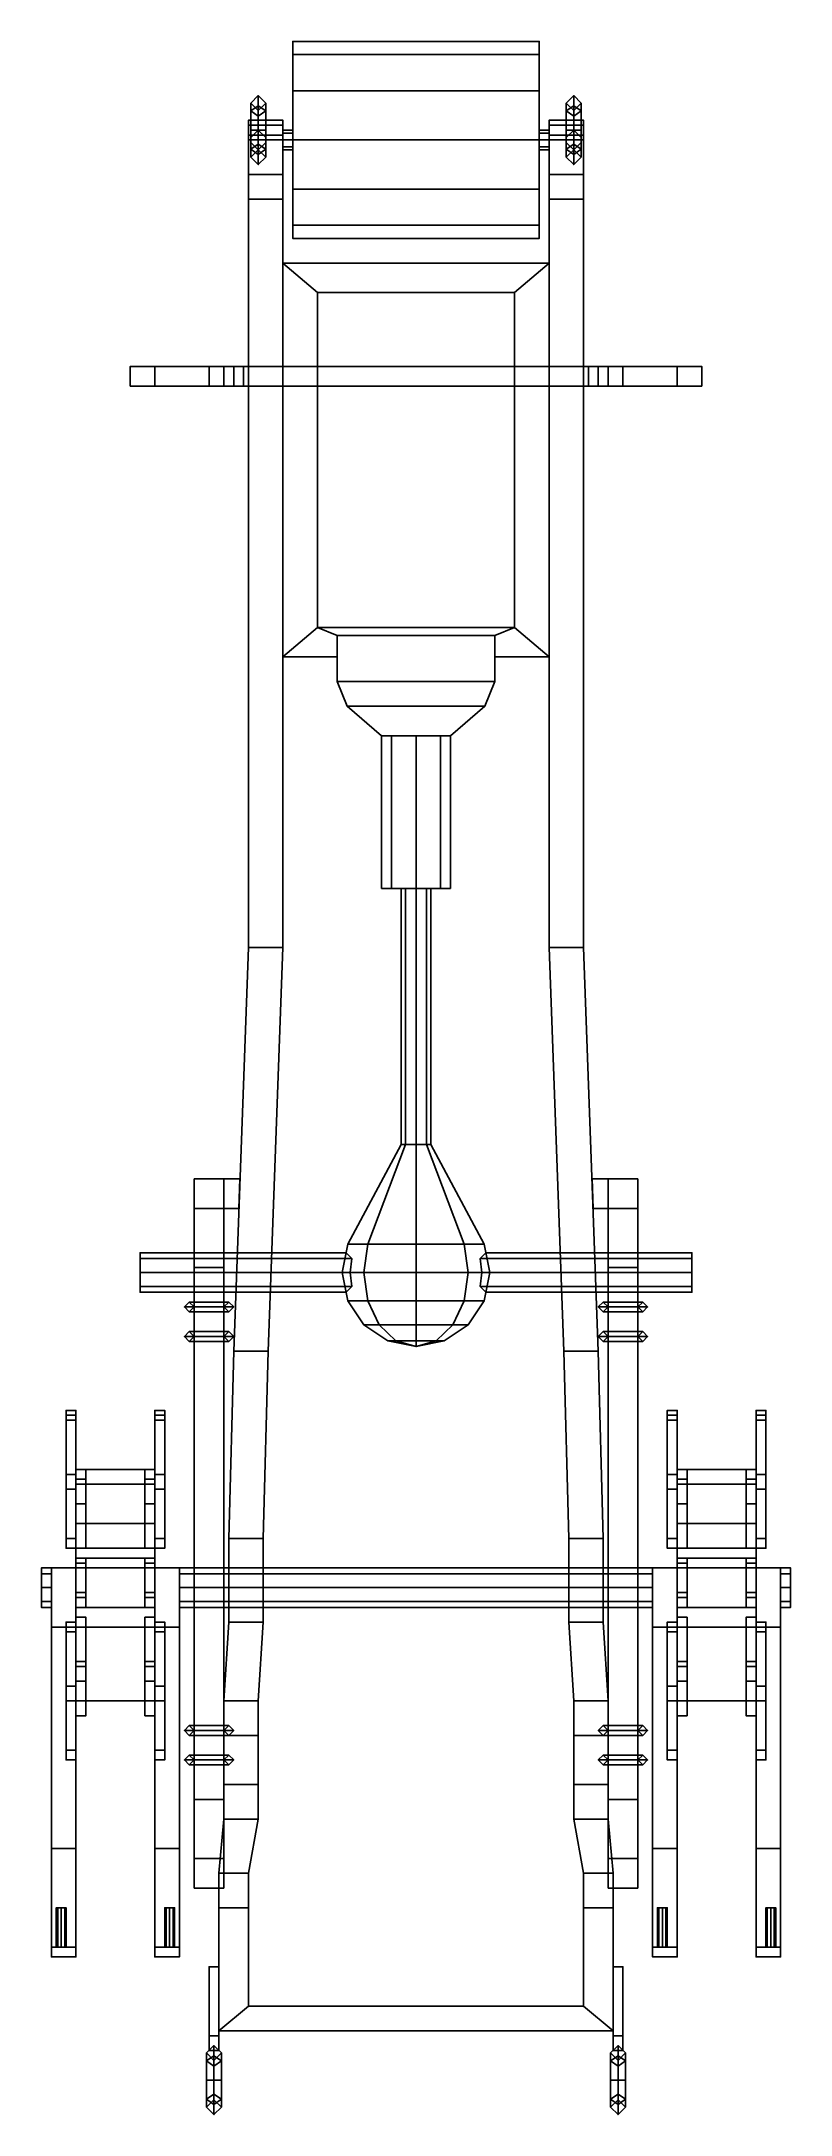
# Model space of a CAD drawing. Extents: x -0.76 to 0.76, y -2.11 to 2.1.
import ezdxf

# ---------------------------------------------------------------- set-up
doc = ezdxf.new("R2010")
doc.units = 0
doc.layers.add('FRAME', color=5, linetype='CONTINUOUS')

msp = doc.modelspace()

# ---------------------------------------------------------------- linework, layer by layer
at = {"layer": 'FRAME'}
for points in [[(0.25, 2.0732, 0.58), (0.25, 2.1, 0.48), (-0.25, 2.1, 0.48), (-0.25, 2.0732, 0.58)], [(0.25, 2.1, 0.48), (0.25, 2.0732, 0.38), (-0.25, 2.0732, 0.38), (-0.25, 2.1, 0.48)], [(-0.25, 2.0732, 0.58), (-0.25, 2.1, 0.48), (-0.25, 1.92, 0.48), (-0.25, 1.9141, 0.4941)], [(-0.25, 2.1, 0.48), (-0.25, 2.0732, 0.38), (-0.25, 1.9141, 0.4659), (-0.25, 1.92, 0.48)], [(0.25, 2, 0.6532), (0.25, 2.0732, 0.58), (-0.25, 2.0732, 0.58), (-0.25, 2, 0.6532)], [(0.25, 2.0732, 0.38), (0.25, 2, 0.3068), (-0.25, 2, 0.3068), (-0.25, 2.0732, 0.38)], [(-0.25, 2, 0.6532), (-0.25, 2.0732, 0.58), (-0.25, 1.9141, 0.4941)], [(-0.25, 2.0732, 0.38), (-0.25, 2, 0.3068), (-0.25, 1.9141, 0.4659)], [(0.25, 2.0732, 0.38), (0.25, 2.1, 0.48), (0.25, 1.92, 0.48), (0.25, 1.9141, 0.4659)], [(0.25, 2.1, 0.48), (0.25, 2.0732, 0.58), (0.25, 1.9141, 0.4941), (0.25, 1.92, 0.48)], [(0.25, 2, 0.3068), (0.25, 2.0732, 0.38), (0.25, 1.9141, 0.4659)], [(0.25, 2.0732, 0.58), (0.25, 2, 0.6532), (0.25, 1.9141, 0.4941)], [(-0.32, 1.99, 0.355), (-0.335, 1.975, 0.355), (-0.335, 1.9589, 0.3939), (-0.32, 1.9695, 0.4045)], [(-0.32, 1.9695, 0.3055), (-0.335, 1.9589, 0.3161), (-0.335, 1.975, 0.355), (-0.32, 1.99, 0.355)], [(-0.305, 1.975, 0.355), (-0.32, 1.99, 0.355), (-0.32, 1.9695, 0.4045), (-0.305, 1.9589, 0.3939)], [(-0.305, 1.9589, 0.3161), (-0.32, 1.9695, 0.3055), (-0.32, 1.99, 0.355), (-0.305, 1.975, 0.355)], [(0.25, 1.9, 0.68), (0.25, 2, 0.6532), (-0.25, 2, 0.6532), (-0.25, 1.9, 0.68)], [(0.25, 2, 0.3068), (0.25, 1.9, 0.28), (-0.25, 1.9, 0.28), (-0.25, 2, 0.3068)], [(-0.25, 1.9, 0.68), (-0.25, 2, 0.6532), (-0.25, 1.9141, 0.4941), (-0.25, 1.9, 0.5)], [(-0.25, 2, 0.3068), (-0.25, 1.9, 0.28), (-0.25, 1.9, 0.46), (-0.25, 1.9141, 0.4659)], [(0.25, 1.9, 0.28), (0.25, 2, 0.3068), (0.25, 1.9141, 0.4659), (0.25, 1.9, 0.46)], [(0.25, 2, 0.6532), (0.25, 1.9, 0.68), (0.25, 1.9, 0.5), (0.25, 1.9141, 0.4941)], [(0.32, 1.99, 0.355), (0.305, 1.975, 0.355), (0.305, 1.9589, 0.3939), (0.32, 1.9695, 0.4045)], [(0.32, 1.9695, 0.3055), (0.305, 1.9589, 0.3161), (0.305, 1.975, 0.355), (0.32, 1.99, 0.355)], [(0.335, 1.975, 0.355), (0.32, 1.99, 0.355), (0.32, 1.9695, 0.4045), (0.335, 1.9589, 0.3939)], [(0.335, 1.9589, 0.3161), (0.32, 1.9695, 0.3055), (0.32, 1.99, 0.355), (0.335, 1.975, 0.355)], [(-0.34, 1.94, 0.46), (-0.34, 1.91, 0.44), (-0.34, 1.93, 0.5), (-0.34, 1.94, 0.48)], [(-0.27, 1.91, 0.44), (-0.34, 1.91, 0.44), (-0.34, 1.94, 0.46), (-0.27, 1.94, 0.46)], [(-0.27, 1.94, 0.46), (-0.34, 1.94, 0.46), (-0.34, 1.94, 0.48), (-0.27, 1.94, 0.48)], [(-0.34, 1.94, 0.48), (-0.34, 1.93, 0.5), (-0.27, 1.93, 0.5), (-0.27, 1.94, 0.48)], [(-0.335, 1.975, 0.355), (-0.32, 1.96, 0.355), (-0.32, 1.9483, 0.3833), (-0.335, 1.9589, 0.3939)], [(-0.335, 1.9589, 0.3161), (-0.32, 1.9483, 0.3267), (-0.32, 1.96, 0.355), (-0.335, 1.975, 0.355)], [(-0.32, 1.9695, 0.4045), (-0.335, 1.9589, 0.3939), (-0.335, 1.92, 0.41), (-0.32, 1.92, 0.425)], [(-0.32, 1.92, 0.285), (-0.335, 1.92, 0.3), (-0.335, 1.9589, 0.3161), (-0.32, 1.9695, 0.3055)], [(-0.335, 1.9589, 0.3939), (-0.32, 1.9483, 0.3833), (-0.32, 1.92, 0.395), (-0.335, 1.92, 0.41)], [(-0.335, 1.92, 0.3), (-0.32, 1.92, 0.315), (-0.32, 1.9483, 0.3267), (-0.335, 1.9589, 0.3161)], [(-0.32, 1.96, 0.355), (-0.305, 1.975, 0.355), (-0.305, 1.9589, 0.3939), (-0.32, 1.9483, 0.3833)], [(-0.32, 1.9483, 0.3267), (-0.305, 1.9589, 0.3161), (-0.305, 1.975, 0.355), (-0.32, 1.96, 0.355)], [(-0.305, 1.9589, 0.3939), (-0.32, 1.9695, 0.4045), (-0.32, 1.92, 0.425), (-0.305, 1.92, 0.41)], [(-0.305, 1.92, 0.3), (-0.32, 1.92, 0.285), (-0.32, 1.9695, 0.3055), (-0.305, 1.9589, 0.3161)], [(-0.32, 1.9483, 0.3833), (-0.305, 1.9589, 0.3939), (-0.305, 1.92, 0.41), (-0.32, 1.92, 0.395)], [(-0.32, 1.92, 0.315), (-0.305, 1.92, 0.3), (-0.305, 1.9589, 0.3161), (-0.32, 1.9483, 0.3267)], [(-0.27, 1.94, 0.48), (-0.27, 1.93, 0.5), (-0.27, 1.91, 0.44), (-0.27, 1.94, 0.46)], [(0.34, 1.91, 0.44), (0.27, 1.91, 0.44), (0.27, 1.94, 0.46), (0.34, 1.94, 0.46)], [(0.34, 1.94, 0.46), (0.27, 1.94, 0.46), (0.27, 1.94, 0.48), (0.34, 1.94, 0.48)], [(0.27, 1.94, 0.48), (0.27, 1.93, 0.5), (0.34, 1.93, 0.5), (0.34, 1.94, 0.48)], [(0.27, 1.94, 0.46), (0.27, 1.91, 0.44), (0.27, 1.93, 0.5), (0.27, 1.94, 0.48)], [(0.305, 1.975, 0.355), (0.32, 1.96, 0.355), (0.32, 1.9483, 0.3833), (0.305, 1.9589, 0.3939)], [(0.305, 1.9589, 0.3161), (0.32, 1.9483, 0.3267), (0.32, 1.96, 0.355), (0.305, 1.975, 0.355)], [(0.32, 1.9695, 0.4045), (0.305, 1.9589, 0.3939), (0.305, 1.92, 0.41), (0.32, 1.92, 0.425)], [(0.32, 1.92, 0.285), (0.305, 1.92, 0.3), (0.305, 1.9589, 0.3161), (0.32, 1.9695, 0.3055)], [(0.305, 1.9589, 0.3939), (0.32, 1.9483, 0.3833), (0.32, 1.92, 0.395), (0.305, 1.92, 0.41)], [(0.305, 1.92, 0.3), (0.32, 1.92, 0.315), (0.32, 1.9483, 0.3267), (0.305, 1.9589, 0.3161)], [(0.32, 1.96, 0.355), (0.335, 1.975, 0.355), (0.335, 1.9589, 0.3939), (0.32, 1.9483, 0.3833)], [(0.32, 1.9483, 0.3267), (0.335, 1.9589, 0.3161), (0.335, 1.975, 0.355), (0.32, 1.96, 0.355)], [(0.335, 1.9589, 0.3939), (0.32, 1.9695, 0.4045), (0.32, 1.92, 0.425), (0.335, 1.92, 0.41)], [(0.335, 1.92, 0.3), (0.32, 1.92, 0.285), (0.32, 1.9695, 0.3055), (0.335, 1.9589, 0.3161)], [(0.32, 1.9483, 0.3833), (0.335, 1.9589, 0.3939), (0.335, 1.92, 0.41), (0.32, 1.92, 0.395)], [(0.32, 1.92, 0.315), (0.335, 1.92, 0.3), (0.335, 1.9589, 0.3161), (0.32, 1.9483, 0.3267)], [(0.34, 1.94, 0.48), (0.34, 1.93, 0.5), (0.34, 1.91, 0.44), (0.34, 1.94, 0.46)], [(-0.34, 1.93, 0.5), (-0.34, 1.9, 0.53), (-0.27, 1.9, 0.53), (-0.27, 1.93, 0.5)], [(-0.34, 1.91, 0.44), (-0.34, 1.83, 0.42), (-0.34, 1.9, 0.53), (-0.34, 1.93, 0.5)], [(-0.27, 1.83, 0.42), (-0.34, 1.83, 0.42), (-0.34, 1.91, 0.44), (-0.27, 1.91, 0.44)], [(-0.34, 1.83, 0.42), (-0.34, 1.78, 0.45), (-0.34, 1.78, 0.58), (-0.34, 1.9, 0.53)], [(-0.34, 1.9, 0.53), (-0.34, 1.78, 0.58), (-0.27, 1.78, 0.58), (-0.27, 1.9, 0.53)], [(-0.32, 1.92, 0.425), (-0.335, 1.92, 0.41), (-0.335, 1.8811, 0.3939), (-0.32, 1.8705, 0.4045)], [(-0.335, 1.92, 0.41), (-0.32, 1.92, 0.395), (-0.32, 1.8917, 0.3833), (-0.335, 1.8811, 0.3939)], [(-0.32, 1.8705, 0.3055), (-0.335, 1.8811, 0.3161), (-0.335, 1.92, 0.3), (-0.32, 1.92, 0.285)], [(-0.335, 1.8811, 0.3161), (-0.32, 1.8917, 0.3267), (-0.32, 1.92, 0.315), (-0.335, 1.92, 0.3)], [(-0.32, 1.92, 0.425), (-0.335, 1.905, 0.4038), (-0.335, 1.905, 0.44), (-0.32, 1.92, 0.45)], [(-0.335, 1.905, 0.4038), (-0.335, 1.895, 0.3996), (-0.335, 1.895, 0.44), (-0.335, 1.905, 0.44)], [(-0.335, 1.895, 0.3996), (-0.32, 1.88, 0.4084), (-0.32, 1.88, 0.435), (-0.335, 1.895, 0.44)], [(-0.305, 1.92, 0.41), (-0.32, 1.92, 0.425), (-0.32, 1.8705, 0.4045), (-0.305, 1.8811, 0.3939)], [(-0.32, 1.92, 0.395), (-0.305, 1.92, 0.41), (-0.305, 1.8811, 0.3939), (-0.32, 1.8917, 0.3833)], [(-0.305, 1.8811, 0.3161), (-0.32, 1.8705, 0.3055), (-0.32, 1.92, 0.285), (-0.305, 1.92, 0.3)], [(-0.32, 1.8917, 0.3267), (-0.305, 1.8811, 0.3161), (-0.305, 1.92, 0.3), (-0.32, 1.92, 0.315)], [(-0.305, 1.905, 0.4038), (-0.32, 1.92, 0.425), (-0.32, 1.92, 0.45), (-0.305, 1.905, 0.44)], [(-0.32, 1.88, 0.4084), (-0.305, 1.895, 0.3996), (-0.305, 1.895, 0.44), (-0.32, 1.88, 0.435)], [(-0.305, 1.895, 0.3996), (-0.305, 1.905, 0.4038), (-0.305, 1.905, 0.44), (-0.305, 1.895, 0.44)], [(-0.27, 1.93, 0.5), (-0.27, 1.9, 0.53), (-0.27, 1.83, 0.42), (-0.27, 1.91, 0.44)], [(-0.25, 1.9141, 0.4941), (-0.25, 1.92, 0.48), (-0.27, 1.92, 0.48), (-0.27, 1.9141, 0.4941)], [(-0.25, 1.92, 0.48), (-0.25, 1.9141, 0.4659), (-0.27, 1.9141, 0.4659), (-0.27, 1.92, 0.48)], [(-0.25, 1.9, 0.5), (-0.25, 1.9141, 0.4941), (-0.27, 1.9141, 0.4941), (-0.27, 1.9, 0.5)], [(-0.25, 1.9141, 0.4659), (-0.25, 1.9, 0.46), (-0.27, 1.9, 0.46), (-0.27, 1.9141, 0.4659)], [(-0.27, 1.9, 0.53), (-0.27, 1.78, 0.58), (-0.27, 1.78, 0.45), (-0.27, 1.83, 0.42)], [(-0.25, 1.8859, 0.4941), (-0.25, 1.9, 0.5), (-0.27, 1.9, 0.5), (-0.27, 1.8859, 0.4941)], [(-0.25, 1.9, 0.46), (-0.25, 1.8859, 0.4659), (-0.27, 1.8859, 0.4659), (-0.27, 1.9, 0.46)], [(0.25, 1.8, 0.6532), (0.25, 1.9, 0.68), (-0.25, 1.9, 0.68), (-0.25, 1.8, 0.6532)], [(0.25, 1.9, 0.28), (0.25, 1.8, 0.3068), (-0.25, 1.8, 0.3068), (-0.25, 1.9, 0.28)], [(-0.25, 1.8, 0.6532), (-0.25, 1.9, 0.68), (-0.25, 1.9, 0.5), (-0.25, 1.8859, 0.4941)], [(-0.25, 1.9, 0.28), (-0.25, 1.8, 0.3068), (-0.25, 1.8859, 0.4659), (-0.25, 1.9, 0.46)], [(0.25, 1.92, 0.48), (0.25, 1.9141, 0.4941), (0.27, 1.9141, 0.4941), (0.27, 1.92, 0.48)], [(0.25, 1.9141, 0.4659), (0.25, 1.92, 0.48), (0.27, 1.92, 0.48), (0.27, 1.9141, 0.4659)], [(0.25, 1.9141, 0.4941), (0.25, 1.9, 0.5), (0.27, 1.9, 0.5), (0.27, 1.9141, 0.4941)], [(0.25, 1.9, 0.46), (0.25, 1.9141, 0.4659), (0.27, 1.9141, 0.4659), (0.27, 1.9, 0.46)], [(0.25, 1.8, 0.3068), (0.25, 1.9, 0.28), (0.25, 1.9, 0.46), (0.25, 1.8859, 0.4659)], [(0.25, 1.9, 0.68), (0.25, 1.8, 0.6532), (0.25, 1.8859, 0.4941), (0.25, 1.9, 0.5)], [(0.25, 1.9, 0.5), (0.25, 1.8859, 0.4941), (0.27, 1.8859, 0.4941), (0.27, 1.9, 0.5)], [(0.25, 1.8859, 0.4659), (0.25, 1.9, 0.46), (0.27, 1.9, 0.46), (0.27, 1.8859, 0.4659)], [(0.27, 1.93, 0.5), (0.27, 1.9, 0.53), (0.34, 1.9, 0.53), (0.34, 1.93, 0.5)], [(0.27, 1.91, 0.44), (0.27, 1.83, 0.42), (0.27, 1.9, 0.53), (0.27, 1.93, 0.5)], [(0.34, 1.83, 0.42), (0.27, 1.83, 0.42), (0.27, 1.91, 0.44), (0.34, 1.91, 0.44)], [(0.27, 1.83, 0.42), (0.27, 1.78, 0.45), (0.27, 1.78, 0.58), (0.27, 1.9, 0.53)], [(0.27, 1.9, 0.53), (0.27, 1.78, 0.58), (0.34, 1.78, 0.58), (0.34, 1.9, 0.53)], [(0.32, 1.92, 0.425), (0.305, 1.92, 0.41), (0.305, 1.8811, 0.3939), (0.32, 1.8705, 0.4045)], [(0.305, 1.92, 0.41), (0.32, 1.92, 0.395), (0.32, 1.8917, 0.3833), (0.305, 1.8811, 0.3939)], [(0.32, 1.8705, 0.3055), (0.305, 1.8811, 0.3161), (0.305, 1.92, 0.3), (0.32, 1.92, 0.285)], [(0.305, 1.8811, 0.3161), (0.32, 1.8917, 0.3267), (0.32, 1.92, 0.315), (0.305, 1.92, 0.3)], [(0.32, 1.92, 0.425), (0.305, 1.905, 0.4038), (0.305, 1.905, 0.44), (0.32, 1.92, 0.45)], [(0.305, 1.905, 0.4038), (0.305, 1.895, 0.3996), (0.305, 1.895, 0.44), (0.305, 1.905, 0.44)], [(0.305, 1.895, 0.3996), (0.32, 1.88, 0.4084), (0.32, 1.88, 0.435), (0.305, 1.895, 0.44)], [(0.335, 1.92, 0.41), (0.32, 1.92, 0.425), (0.32, 1.8705, 0.4045), (0.335, 1.8811, 0.3939)], [(0.32, 1.92, 0.395), (0.335, 1.92, 0.41), (0.335, 1.8811, 0.3939), (0.32, 1.8917, 0.3833)], [(0.335, 1.8811, 0.3161), (0.32, 1.8705, 0.3055), (0.32, 1.92, 0.285), (0.335, 1.92, 0.3)], [(0.32, 1.8917, 0.3267), (0.335, 1.8811, 0.3161), (0.335, 1.92, 0.3), (0.32, 1.92, 0.315)], [(0.335, 1.905, 0.4038), (0.32, 1.92, 0.425), (0.32, 1.92, 0.45), (0.335, 1.905, 0.44)], [(0.32, 1.88, 0.4084), (0.335, 1.895, 0.3996), (0.335, 1.895, 0.44), (0.32, 1.88, 0.435)], [(0.335, 1.895, 0.3996), (0.335, 1.905, 0.4038), (0.335, 1.905, 0.44), (0.335, 1.895, 0.44)], [(0.34, 1.93, 0.5), (0.34, 1.9, 0.53), (0.34, 1.83, 0.42), (0.34, 1.91, 0.44)], [(0.34, 1.9, 0.53), (0.34, 1.78, 0.58), (0.34, 1.78, 0.45), (0.34, 1.83, 0.42)], [(-0.335, 1.8811, 0.3939), (-0.32, 1.8917, 0.3833), (-0.32, 1.88, 0.355), (-0.335, 1.865, 0.355)], [(-0.335, 1.865, 0.355), (-0.32, 1.88, 0.355), (-0.32, 1.8917, 0.3267), (-0.335, 1.8811, 0.3161)], [(-0.32, 1.8705, 0.4045), (-0.335, 1.8811, 0.3939), (-0.335, 1.865, 0.355), (-0.32, 1.85, 0.355)], [(-0.32, 1.85, 0.355), (-0.335, 1.865, 0.355), (-0.335, 1.8811, 0.3161), (-0.32, 1.8705, 0.3055)], [(-0.32, 1.8917, 0.3833), (-0.305, 1.8811, 0.3939), (-0.305, 1.865, 0.355), (-0.32, 1.88, 0.355)], [(-0.32, 1.88, 0.355), (-0.305, 1.865, 0.355), (-0.305, 1.8811, 0.3161), (-0.32, 1.8917, 0.3267)], [(-0.305, 1.8811, 0.3939), (-0.32, 1.8705, 0.4045), (-0.32, 1.85, 0.355), (-0.305, 1.865, 0.355)], [(-0.305, 1.865, 0.355), (-0.32, 1.85, 0.355), (-0.32, 1.8705, 0.3055), (-0.305, 1.8811, 0.3161)], [(-0.25, 1.88, 0.48), (-0.25, 1.8859, 0.4941), (-0.27, 1.8859, 0.4941), (-0.27, 1.88, 0.48)], [(-0.25, 1.8859, 0.4659), (-0.25, 1.88, 0.48), (-0.27, 1.88, 0.48), (-0.27, 1.8859, 0.4659)], [(-0.25, 1.7268, 0.58), (-0.25, 1.8, 0.6532), (-0.25, 1.8859, 0.4941)], [(-0.25, 1.8, 0.3068), (-0.25, 1.7268, 0.38), (-0.25, 1.8859, 0.4659)], [(-0.25, 1.7268, 0.38), (-0.25, 1.7, 0.48), (-0.25, 1.88, 0.48), (-0.25, 1.8859, 0.4659)], [(-0.25, 1.7, 0.48), (-0.25, 1.7268, 0.58), (-0.25, 1.8859, 0.4941), (-0.25, 1.88, 0.48)], [(0.25, 1.7268, 0.38), (0.25, 1.8, 0.3068), (0.25, 1.8859, 0.4659)], [(0.25, 1.7, 0.48), (0.25, 1.7268, 0.38), (0.25, 1.8859, 0.4659), (0.25, 1.88, 0.48)], [(0.25, 1.7268, 0.58), (0.25, 1.7, 0.48), (0.25, 1.88, 0.48), (0.25, 1.8859, 0.4941)], [(0.25, 1.8, 0.6532), (0.25, 1.7268, 0.58), (0.25, 1.8859, 0.4941)], [(0.25, 1.8859, 0.4941), (0.25, 1.88, 0.48), (0.27, 1.88, 0.48), (0.27, 1.8859, 0.4941)], [(0.25, 1.88, 0.48), (0.25, 1.8859, 0.4659), (0.27, 1.8859, 0.4659), (0.27, 1.88, 0.48)], [(0.305, 1.8811, 0.3939), (0.32, 1.8917, 0.3833), (0.32, 1.88, 0.355), (0.305, 1.865, 0.355)], [(0.305, 1.865, 0.355), (0.32, 1.88, 0.355), (0.32, 1.8917, 0.3267), (0.305, 1.8811, 0.3161)], [(0.32, 1.8705, 0.4045), (0.305, 1.8811, 0.3939), (0.305, 1.865, 0.355), (0.32, 1.85, 0.355)], [(0.32, 1.85, 0.355), (0.305, 1.865, 0.355), (0.305, 1.8811, 0.3161), (0.32, 1.8705, 0.3055)], [(0.32, 1.8917, 0.3833), (0.335, 1.8811, 0.3939), (0.335, 1.865, 0.355), (0.32, 1.88, 0.355)], [(0.32, 1.88, 0.355), (0.335, 1.865, 0.355), (0.335, 1.8811, 0.3161), (0.32, 1.8917, 0.3267)], [(0.335, 1.8811, 0.3939), (0.32, 1.8705, 0.4045), (0.32, 1.85, 0.355), (0.335, 1.865, 0.355)], [(0.335, 1.865, 0.355), (0.32, 1.85, 0.355), (0.32, 1.8705, 0.3055), (0.335, 1.8811, 0.3161)], [(-0.27, 1.78, 0.45), (-0.34, 1.78, 0.45), (-0.34, 1.83, 0.42), (-0.27, 1.83, 0.42)], [(0.34, 1.78, 0.45), (0.27, 1.78, 0.45), (0.27, 1.83, 0.42), (0.34, 1.83, 0.42)], [(-0.34, 1.78, 0.45), (-0.34, 0.26, 0.45), (-0.34, 0.26, 0.58), (-0.34, 1.78, 0.58)], [(-0.34, 0.26, 0.58), (-0.27, 0.26, 0.58), (-0.27, 1.78, 0.58), (-0.34, 1.78, 0.58)], [(-0.27, 1.78, 0.45), (-0.27, 0.26, 0.45), (-0.34, 0.26, 0.45), (-0.34, 1.78, 0.45)], [(-0.27, 1.78, 0.58), (-0.27, 0.26, 0.58), (-0.27, 0.26, 0.45), (-0.27, 1.78, 0.45)], [(0.25, 1.7268, 0.58), (0.25, 1.8, 0.6532), (-0.25, 1.8, 0.6532), (-0.25, 1.7268, 0.58)], [(0.25, 1.8, 0.3068), (0.25, 1.7268, 0.38), (-0.25, 1.7268, 0.38), (-0.25, 1.8, 0.3068)], [(0.34, 0.26, 0.45), (0.27, 0.26, 0.45), (0.27, 1.78, 0.45), (0.34, 1.78, 0.45)], [(0.27, 1.78, 0.58), (0.27, 0.26, 0.58), (0.34, 0.26, 0.58), (0.34, 1.78, 0.58)], [(0.27, 1.78, 0.45), (0.27, 0.26, 0.45), (0.27, 0.26, 0.58), (0.27, 1.78, 0.58)], [(0.34, 1.78, 0.58), (0.34, 0.26, 0.58), (0.34, 0.26, 0.45), (0.34, 1.78, 0.45)], [(0.25, 1.7, 0.48), (0.25, 1.7268, 0.58), (-0.25, 1.7268, 0.58), (-0.25, 1.7, 0.48)], [(0.25, 1.7268, 0.38), (0.25, 1.7, 0.48), (-0.25, 1.7, 0.48), (-0.25, 1.7268, 0.38)], [(-0.27, 1.65, 0.39), (-0.27, 0.85, 0.39), (-0.27, 0.85, 0.45), (-0.27, 1.65, 0.45)], [(0.27, 1.65, 0.45), (0.27, 1.65, 0.39), (-0.27, 1.65, 0.39), (-0.27, 1.65, 0.45)], [(0.27, 1.65, 0.39), (0.2, 1.59, 0.28), (-0.2, 1.59, 0.28), (-0.27, 1.65, 0.39)], [(-0.2, 1.59, 0.28), (-0.2, 0.91, 0.28), (-0.27, 0.85, 0.39), (-0.27, 1.65, 0.39)], [(0.27, 0.85, 0.39), (0.2, 0.91, 0.28), (0.2, 1.59, 0.28), (0.27, 1.65, 0.39)], [(0.27, 0.85, 0.45), (0.27, 0.85, 0.39), (0.27, 1.65, 0.39), (0.27, 1.65, 0.45)], [(0.2, 1.59, 0.28), (0.2, 0.91, 0.28), (-0.2, 0.91, 0.28), (-0.2, 1.59, 0.28)], [(-0.35, 1.44, 0.63), (-0.42, 1.44, 0.56), (-0.53, 1.44, 0.57), (-0.58, 1.44, 0.62)], [(-0.58, 1.4, 0.62), (-0.35, 1.4, 0.63), (-0.35, 1.44, 0.63), (-0.58, 1.44, 0.62)], [(-0.58, 1.4, 0.46), (-0.58, 1.4, 0.62), (-0.58, 1.44, 0.62), (-0.58, 1.44, 0.46)], [(-0.58, 1.44, 0.62), (-0.53, 1.44, 0.57), (-0.53, 1.44, 0.47), (-0.58, 1.44, 0.46)], [(-0.58, 1.44, 0.46), (-0.53, 1.44, 0.47), (-0.37, 1.44, 0.32), (-0.39, 1.44, 0.28)], [(-0.39, 1.4, 0.28), (-0.58, 1.4, 0.46), (-0.58, 1.44, 0.46), (-0.39, 1.44, 0.28)], [(-0.53, 1.44, 0.57), (-0.42, 1.44, 0.56), (-0.42, 1.4, 0.56), (-0.53, 1.4, 0.57)], [(-0.53, 1.44, 0.47), (-0.53, 1.44, 0.57), (-0.53, 1.4, 0.57), (-0.53, 1.4, 0.47)], [(-0.37, 1.44, 0.32), (-0.53, 1.44, 0.47), (-0.53, 1.4, 0.47), (-0.37, 1.4, 0.32)], [(-0.34, 1.44, 0.61), (-0.34, 1.44, 0.5), (-0.42, 1.44, 0.56), (-0.35, 1.44, 0.63)], [(-0.42, 1.44, 0.56), (-0.34, 1.44, 0.5), (-0.34, 1.4, 0.5), (-0.42, 1.4, 0.56)], [(-0.39, 1.44, 0.28), (-0.37, 1.44, 0.32), (0.37, 1.44, 0.32), (0.39, 1.44, 0.28)], [(0.39, 1.4, 0.28), (-0.39, 1.4, 0.28), (-0.39, 1.44, 0.28), (0.39, 1.44, 0.28)], [(0.37, 1.44, 0.32), (-0.37, 1.44, 0.32), (-0.37, 1.4, 0.32), (0.37, 1.4, 0.32)], [(-0.35, 1.4, 0.63), (-0.34, 1.4, 0.61), (-0.34, 1.44, 0.61), (-0.35, 1.44, 0.63)], [(0.42, 1.4, 0.56), (0.34, 1.4, 0.5), (0.34, 1.44, 0.5), (0.42, 1.44, 0.56)], [(0.42, 1.44, 0.56), (0.34, 1.44, 0.5), (0.34, 1.44, 0.61), (0.35, 1.44, 0.63)], [(0.35, 1.44, 0.63), (0.34, 1.44, 0.61), (0.34, 1.4, 0.61), (0.35, 1.4, 0.63)], [(0.58, 1.44, 0.62), (0.35, 1.44, 0.63), (0.35, 1.4, 0.63), (0.58, 1.4, 0.62)], [(0.53, 1.44, 0.57), (0.42, 1.44, 0.56), (0.35, 1.44, 0.63), (0.58, 1.44, 0.62)], [(0.37, 1.4, 0.32), (0.53, 1.4, 0.47), (0.53, 1.44, 0.47), (0.37, 1.44, 0.32)], [(0.37, 1.44, 0.32), (0.53, 1.44, 0.47), (0.58, 1.44, 0.46), (0.39, 1.44, 0.28)], [(0.39, 1.44, 0.28), (0.58, 1.44, 0.46), (0.58, 1.4, 0.46), (0.39, 1.4, 0.28)], [(0.53, 1.4, 0.57), (0.42, 1.4, 0.56), (0.42, 1.44, 0.56), (0.53, 1.44, 0.57)], [(0.53, 1.4, 0.47), (0.53, 1.4, 0.57), (0.53, 1.44, 0.57), (0.53, 1.44, 0.47)], [(0.53, 1.44, 0.47), (0.53, 1.44, 0.57), (0.58, 1.44, 0.62), (0.58, 1.44, 0.46)], [(0.58, 1.44, 0.46), (0.58, 1.44, 0.62), (0.58, 1.4, 0.62), (0.58, 1.4, 0.46)], [(-0.53, 1.4, 0.57), (-0.42, 1.4, 0.56), (-0.35, 1.4, 0.63), (-0.58, 1.4, 0.62)], [(-0.53, 1.4, 0.47), (-0.53, 1.4, 0.57), (-0.58, 1.4, 0.62), (-0.58, 1.4, 0.46)], [(-0.37, 1.4, 0.32), (-0.53, 1.4, 0.47), (-0.58, 1.4, 0.46), (-0.39, 1.4, 0.28)], [(-0.42, 1.4, 0.56), (-0.34, 1.4, 0.5), (-0.34, 1.4, 0.61), (-0.35, 1.4, 0.63)], [(0.37, 1.4, 0.32), (-0.37, 1.4, 0.32), (-0.39, 1.4, 0.28), (0.39, 1.4, 0.28)], [(0.34, 1.4, 0.61), (0.34, 1.4, 0.5), (0.42, 1.4, 0.56), (0.35, 1.4, 0.63)], [(0.35, 1.4, 0.63), (0.42, 1.4, 0.56), (0.53, 1.4, 0.57), (0.58, 1.4, 0.62)], [(0.58, 1.4, 0.46), (0.53, 1.4, 0.47), (0.37, 1.4, 0.32), (0.39, 1.4, 0.28)], [(0.58, 1.4, 0.62), (0.53, 1.4, 0.57), (0.53, 1.4, 0.47), (0.58, 1.4, 0.46)], [(-0.27, 0.85, 0.39), (-0.2, 0.91, 0.28), (-0.16, 0.8936, 0.31), (-0.16, 0.85, 0.39)], [(-0.16, 0.8936, 0.31), (-0.2, 0.91, 0.28), (0.2, 0.91, 0.28), (0.16, 0.8936, 0.31)], [(-0.16, 0.8936, 0.31), (-0.16, 0.8, 0.31), (-0.16, 0.8, 0.31), (-0.16, 0.85, 0.39)], [(0.16, 0.8936, 0.31), (0.16, 0.8, 0.31), (-0.16, 0.8, 0.31), (-0.16, 0.8936, 0.31)], [(0.16, 0.85, 0.39), (0.16, 0.8936, 0.31), (0.2, 0.91, 0.28), (0.27, 0.85, 0.39)], [(0.16, 0.8, 0.31), (0.16, 0.8, 0.31), (0.16, 0.8936, 0.31), (0.16, 0.85, 0.39)], [(-0.27, 0.85, 0.45), (-0.27, 0.85, 0.39), (-0.16, 0.85, 0.39), (-0.16, 0.85, 0.45)], [(-0.16, 0.85, 0.39), (-0.16, 0.8, 0.31), (-0.16, 0.8, 0.45), (-0.16, 0.85, 0.45)], [(0.16, 0.85, 0.45), (0.16, 0.85, 0.39), (0.27, 0.85, 0.39), (0.27, 0.85, 0.45)], [(0.16, 0.8, 0.45), (0.16, 0.8, 0.31), (0.16, 0.85, 0.39), (0.16, 0.85, 0.45)], [(-0.16, 0.8, 0.31), (-0.14, 0.75, 0.3), (-0.14, 0.75, 0.45), (-0.16, 0.8, 0.45)], [(0.16, 0.8, 0.31), (0.14, 0.75, 0.3), (-0.14, 0.75, 0.3), (-0.16, 0.8, 0.31)], [(0.14, 0.75, 0.45), (0.14, 0.75, 0.3), (0.16, 0.8, 0.31), (0.16, 0.8, 0.45)], [(-0.14, 0.75, 0.45), (-0.14, 0.75, 0.3), (-0.07, 0.69, 0.33), (-0.07, 0.69, 0.45)], [(-0.07, 0.69, 0.33), (-0.14, 0.75, 0.3), (0.14, 0.75, 0.3), (0.07, 0.69, 0.33)], [(0.07, 0.69, 0.33), (0.14, 0.75, 0.3), (0.14, 0.75, 0.45), (0.07, 0.69, 0.45)], [(-0.07, 0.69, 0.45), (-0.07, 0.69, 0.33), (0.07, 0.69, 0.33), (0.07, 0.69, 0.45)], [(-0.0495, 0.69, 0.4495), (-0.07, 0.69, 0.4), (-0.07, 0.38, 0.4), (-0.0495, 0.38, 0.4495)], [(-0.07, 0.69, 0.4), (-0.0495, 0.69, 0.3505), (-0.0495, 0.38, 0.3505), (-0.07, 0.38, 0.4)], [(0, 0.69, 0.47), (-0.0495, 0.69, 0.4495), (-0.0495, 0.38, 0.4495), (0, 0.38, 0.47)], [(-0.0495, 0.69, 0.3505), (0, 0.69, 0.33), (0, 0.38, 0.33), (-0.0495, 0.38, 0.3505)], [(0.0495, 0.69, 0.4495), (0, 0.69, 0.47), (0, 0.38, 0.47), (0.0495, 0.38, 0.4495)], [(0, 0.69, 0.33), (0.0495, 0.69, 0.3505), (0.0495, 0.38, 0.3505), (0, 0.38, 0.33)], [(0.07, 0.69, 0.4), (0.0495, 0.69, 0.4495), (0.0495, 0.38, 0.4495), (0.07, 0.38, 0.4)], [(0.0495, 0.69, 0.3505), (0.07, 0.69, 0.4), (0.07, 0.38, 0.4), (0.0495, 0.38, 0.3505)], [(-0.0212, 0.38, 0.4212), (-0.03, 0.38, 0.4), (-0.03, -0.14, 0.35), (-0.0212, -0.14, 0.3712)], [(-0.03, 0.38, 0.4), (-0.0212, 0.38, 0.3788), (-0.0212, -0.14, 0.3288), (-0.03, -0.14, 0.35)], [(0, 0.38, 0.43), (-0.0212, 0.38, 0.4212), (-0.0212, -0.14, 0.3712), (0, -0.14, 0.38)], [(-0.0212, 0.38, 0.3788), (0, 0.38, 0.37), (0, -0.14, 0.32), (-0.0212, -0.14, 0.3288)], [(0.0212, 0.38, 0.4212), (0, 0.38, 0.43), (0, -0.14, 0.38), (0.0212, -0.14, 0.3712)], [(0, 0.38, 0.37), (0.0212, 0.38, 0.3788), (0.0212, -0.14, 0.3288), (0, -0.14, 0.32)], [(0.03, 0.38, 0.4), (0.0212, 0.38, 0.4212), (0.0212, -0.14, 0.3712), (0.03, -0.14, 0.35)], [(0.0212, 0.38, 0.3788), (0.03, 0.38, 0.4), (0.03, -0.14, 0.35), (0.0212, -0.14, 0.3288)], [(-0.37, -0.56, 0.58), (-0.3, -0.56, 0.58), (-0.27, 0.26, 0.58), (-0.34, 0.26, 0.58)], [(-0.27, 0.26, 0.45), (-0.3, -0.56, 0.45), (-0.37, -0.56, 0.45), (-0.34, 0.26, 0.45)], [(-0.34, 0.26, 0.45), (-0.37, -0.56, 0.45), (-0.37, -0.56, 0.58), (-0.34, 0.26, 0.58)], [(-0.27, 0.26, 0.58), (-0.3, -0.56, 0.58), (-0.3, -0.56, 0.45), (-0.27, 0.26, 0.45)], [(0.37, -0.56, 0.45), (0.3, -0.56, 0.45), (0.27, 0.26, 0.45), (0.34, 0.26, 0.45)], [(0.27, 0.26, 0.58), (0.3, -0.56, 0.58), (0.37, -0.56, 0.58), (0.34, 0.26, 0.58)], [(0.27, 0.26, 0.45), (0.3, -0.56, 0.45), (0.3, -0.56, 0.58), (0.27, 0.26, 0.58)], [(0.34, 0.26, 0.58), (0.37, -0.56, 0.58), (0.37, -0.56, 0.45), (0.34, 0.26, 0.45)], [(-0.0212, -0.14, 0.3712), (-0.03, -0.14, 0.35), (-0.1386, -0.3426, 0.35), (-0.098, -0.3426, 0.448)], [(-0.03, -0.14, 0.35), (-0.0212, -0.14, 0.3288), (-0.098, -0.3426, 0.252), (-0.1386, -0.3426, 0.35)], [(0, -0.14, 0.38), (-0.0212, -0.14, 0.3712), (-0.098, -0.3426, 0.448), (0, -0.3426, 0.4886)], [(-0.0212, -0.14, 0.3288), (0, -0.14, 0.32), (0, -0.3426, 0.2114), (-0.098, -0.3426, 0.252)], [(0.0212, -0.14, 0.3712), (0, -0.14, 0.38), (0, -0.3426, 0.4886), (0.098, -0.3426, 0.448)], [(0, -0.14, 0.32), (0.0212, -0.14, 0.3288), (0.098, -0.3426, 0.252), (0, -0.3426, 0.2114)], [(0.03, -0.14, 0.35), (0.0212, -0.14, 0.3712), (0.098, -0.3426, 0.448), (0.1386, -0.3426, 0.35)], [(0.0212, -0.14, 0.3288), (0.03, -0.14, 0.35), (0.1386, -0.3426, 0.35), (0.098, -0.3426, 0.252)], [(-0.45, -0.39, 0.46), (-0.45, -0.27, 0.48), (-0.45, -0.21, 0.41), (-0.45, -0.39, 0.38)], [(-0.45, -0.39, 0.38), (-0.45, -0.21, 0.41), (-0.39, -0.21, 0.41), (-0.39, -0.39, 0.38)], [(-0.39, -0.21, 0.41), (-0.45, -0.21, 0.41), (-0.45, -0.21, 0.54), (-0.39, -0.21, 0.48)], [(-0.45, -0.27, 0.48), (-0.45, -0.21, 0.48), (-0.45, -0.21, 0.41)], [(-0.3572, -0.21, 0.54), (-0.45, -0.21, 0.54), (-0.45, -0.27, 0.54), (-0.3594, -0.27, 0.54)], [(-0.3572, -0.21, 0.48), (-0.39, -0.21, 0.48), (-0.45, -0.21, 0.54), (-0.3572, -0.21, 0.54)], [(-0.45, -0.27, 0.54), (-0.45, -0.21, 0.54), (-0.45, -0.21, 0.48), (-0.45, -0.27, 0.48)], [(-0.39, -0.39, 0.38), (-0.39, -0.21, 0.41), (-0.39, -0.27, 0.48), (-0.39, -0.39, 0.46)], [(-0.39, -0.21, 0.41), (-0.39, -0.21, 0.41), (-0.39, -0.21, 0.48), (-0.39, -0.27, 0.48)], [(0.45, -0.21, 0.54), (0.3572, -0.21, 0.54), (0.3594, -0.27, 0.54), (0.45, -0.27, 0.54)], [(0.39, -0.21, 0.48), (0.3572, -0.21, 0.48), (0.3572, -0.21, 0.54), (0.45, -0.21, 0.54)], [(0.39, -0.39, 0.38), (0.39, -0.21, 0.41), (0.45, -0.21, 0.41), (0.45, -0.39, 0.38)], [(0.39, -0.39, 0.46), (0.39, -0.27, 0.48), (0.39, -0.21, 0.41), (0.39, -0.39, 0.38)], [(0.39, -0.27, 0.48), (0.39, -0.21, 0.48), (0.39, -0.21, 0.41)], [(0.45, -0.21, 0.41), (0.39, -0.21, 0.41), (0.39, -0.21, 0.48), (0.45, -0.21, 0.54)], [(0.45, -0.39, 0.38), (0.45, -0.21, 0.41), (0.45, -0.27, 0.48), (0.45, -0.39, 0.46)], [(0.45, -0.21, 0.41), (0.45, -0.21, 0.41), (0.45, -0.21, 0.48), (0.45, -0.27, 0.48)], [(0.45, -0.21, 0.48), (0.45, -0.21, 0.54), (0.45, -0.27, 0.54), (0.45, -0.27, 0.48)], [(-0.39, -0.27, 0.48), (-0.45, -0.27, 0.48), (-0.45, -0.39, 0.46), (-0.39, -0.39, 0.46)], [(-0.3594, -0.27, 0.54), (-0.45, -0.27, 0.54), (-0.45, -0.27, 0.48), (-0.3594, -0.27, 0.48)], [(0.45, -0.27, 0.54), (0.3594, -0.27, 0.54), (0.3594, -0.27, 0.48), (0.45, -0.27, 0.48)], [(0.45, -0.27, 0.48), (0.39, -0.27, 0.48), (0.39, -0.39, 0.46), (0.45, -0.39, 0.46)], [(-0.13, -0.3717, 0.3783), (-0.142, -0.36, 0.35), (-0.56, -0.36, 0.35), (-0.56, -0.3717, 0.3783)], [(-0.142, -0.36, 0.35), (-0.13, -0.3717, 0.3217), (-0.56, -0.3717, 0.3217), (-0.56, -0.36, 0.35)], [(-0.1334, -0.4, 0.39), (-0.13, -0.3717, 0.3783), (-0.56, -0.3717, 0.3783), (-0.56, -0.4, 0.39)], [(-0.13, -0.3717, 0.3217), (-0.1334, -0.4, 0.31), (-0.56, -0.4, 0.31), (-0.56, -0.3717, 0.3217)], [(-0.15, -0.4, 0.35), (-0.1386, -0.3426, 0.35), (-0.098, -0.3426, 0.252), (-0.1061, -0.4, 0.2439)], [(-0.1061, -0.4, 0.4561), (-0.098, -0.3426, 0.448), (-0.1386, -0.3426, 0.35), (-0.15, -0.4, 0.35)], [(-0.1061, -0.4, 0.2439), (-0.098, -0.3426, 0.252), (0, -0.3426, 0.2114), (0, -0.4, 0.2)], [(0, -0.4, 0.5), (0, -0.3426, 0.4886), (-0.098, -0.3426, 0.448), (-0.1061, -0.4, 0.4561)], [(0, -0.4, 0.2), (0, -0.3426, 0.2114), (0.098, -0.3426, 0.252), (0.1061, -0.4, 0.2439)], [(0.1061, -0.4, 0.4561), (0.098, -0.3426, 0.448), (0, -0.3426, 0.4886), (0, -0.4, 0.5)], [(0.1061, -0.4, 0.2439), (0.098, -0.3426, 0.252), (0.1386, -0.3426, 0.35), (0.15, -0.4, 0.35)], [(0.15, -0.4, 0.35), (0.1386, -0.3426, 0.35), (0.098, -0.3426, 0.448), (0.1061, -0.4, 0.4561)], [(0.142, -0.36, 0.35), (0.13, -0.3717, 0.3783), (0.56, -0.3717, 0.3783), (0.56, -0.36, 0.35)], [(0.13, -0.3717, 0.3217), (0.142, -0.36, 0.35), (0.56, -0.36, 0.35), (0.56, -0.3717, 0.3217)], [(0.13, -0.3717, 0.3783), (0.1334, -0.4, 0.39), (0.56, -0.4, 0.39), (0.56, -0.3717, 0.3783)], [(0.1334, -0.4, 0.31), (0.13, -0.3717, 0.3217), (0.56, -0.3717, 0.3217), (0.56, -0.4, 0.31)], [(-0.13, -0.4283, 0.3783), (-0.1334, -0.4, 0.39), (-0.56, -0.4, 0.39), (-0.56, -0.4283, 0.3783)], [(-0.1334, -0.4, 0.31), (-0.13, -0.4283, 0.3217), (-0.56, -0.4283, 0.3217), (-0.56, -0.4, 0.31)], [(-0.45, -0.39, 0.38), (-0.45, -1.47, 0.38), (-0.45, -1.47, 0.46), (-0.45, -0.39, 0.46)], [(-0.39, -0.39, 0.38), (-0.39, -1.47, 0.38), (-0.45, -1.47, 0.38), (-0.45, -0.39, 0.38)], [(-0.45, -1.47, 0.46), (-0.39, -1.47, 0.46), (-0.39, -0.39, 0.46), (-0.45, -0.39, 0.46)], [(-0.39, -0.39, 0.46), (-0.39, -1.47, 0.46), (-0.39, -1.47, 0.38), (-0.39, -0.39, 0.38)], [(-0.1386, -0.4574, 0.35), (-0.15, -0.4, 0.35), (-0.1061, -0.4, 0.2439), (-0.098, -0.4574, 0.252)], [(-0.098, -0.4574, 0.448), (-0.1061, -0.4, 0.4561), (-0.15, -0.4, 0.35), (-0.1386, -0.4574, 0.35)], [(-0.098, -0.4574, 0.252), (-0.1061, -0.4, 0.2439), (0, -0.4, 0.2), (0, -0.4574, 0.2114)], [(0, -0.4574, 0.4886), (0, -0.4, 0.5), (-0.1061, -0.4, 0.4561), (-0.098, -0.4574, 0.448)], [(0, -0.4574, 0.2114), (0, -0.4, 0.2), (0.1061, -0.4, 0.2439), (0.098, -0.4574, 0.252)], [(0.098, -0.4574, 0.448), (0.1061, -0.4, 0.4561), (0, -0.4, 0.5), (0, -0.4574, 0.4886)], [(0.098, -0.4574, 0.252), (0.1061, -0.4, 0.2439), (0.15, -0.4, 0.35), (0.1386, -0.4574, 0.35)], [(0.1386, -0.4574, 0.35), (0.15, -0.4, 0.35), (0.1061, -0.4, 0.4561), (0.098, -0.4574, 0.448)], [(0.1334, -0.4, 0.39), (0.13, -0.4283, 0.3783), (0.56, -0.4283, 0.3783), (0.56, -0.4, 0.39)], [(0.13, -0.4283, 0.3217), (0.1334, -0.4, 0.31), (0.56, -0.4, 0.31), (0.56, -0.4283, 0.3217)], [(0.45, -0.39, 0.38), (0.45, -1.47, 0.38), (0.39, -1.47, 0.38), (0.39, -0.39, 0.38)], [(0.39, -1.47, 0.46), (0.45, -1.47, 0.46), (0.45, -0.39, 0.46), (0.39, -0.39, 0.46)], [(0.39, -0.39, 0.38), (0.39, -1.47, 0.38), (0.39, -1.47, 0.46), (0.39, -0.39, 0.46)], [(0.45, -0.39, 0.46), (0.45, -1.47, 0.46), (0.45, -1.47, 0.38), (0.45, -0.39, 0.38)], [(-0.142, -0.44, 0.35), (-0.13, -0.4283, 0.3783), (-0.56, -0.4283, 0.3783), (-0.56, -0.44, 0.35)], [(-0.13, -0.4283, 0.3217), (-0.142, -0.44, 0.35), (-0.56, -0.44, 0.35), (-0.56, -0.4283, 0.3217)], [(-0.46, -0.46, 0.37), (-0.47, -0.47, 0.36), (-0.47, -0.47, 0.48), (-0.46, -0.46, 0.47)], [(-0.38, -0.46, 0.37), (-0.37, -0.47, 0.36), (-0.47, -0.47, 0.36), (-0.46, -0.46, 0.37)], [(-0.37, -0.47, 0.48), (-0.38, -0.46, 0.47), (-0.46, -0.46, 0.47), (-0.47, -0.47, 0.48)], [(-0.45, -0.47, 0.38), (-0.46, -0.46, 0.37), (-0.46, -0.46, 0.47), (-0.45, -0.47, 0.46)], [(-0.39, -0.47, 0.38), (-0.38, -0.46, 0.37), (-0.46, -0.46, 0.37), (-0.45, -0.47, 0.38)], [(-0.38, -0.46, 0.47), (-0.39, -0.47, 0.46), (-0.45, -0.47, 0.46), (-0.46, -0.46, 0.47)], [(-0.38, -0.46, 0.37), (-0.39, -0.47, 0.38), (-0.39, -0.47, 0.46), (-0.38, -0.46, 0.47)], [(-0.37, -0.47, 0.36), (-0.38, -0.46, 0.37), (-0.38, -0.46, 0.47), (-0.37, -0.47, 0.48)], [(-0.1061, -0.5061, 0.35), (-0.1386, -0.4574, 0.35), (-0.098, -0.4574, 0.252), (-0.075, -0.5061, 0.275)], [(-0.075, -0.5061, 0.425), (-0.098, -0.4574, 0.448), (-0.1386, -0.4574, 0.35), (-0.1061, -0.5061, 0.35)], [(-0.075, -0.5061, 0.275), (-0.098, -0.4574, 0.252), (0, -0.4574, 0.2114), (0, -0.5061, 0.2439)], [(0, -0.5061, 0.4561), (0, -0.4574, 0.4886), (-0.098, -0.4574, 0.448), (-0.075, -0.5061, 0.425)], [(0, -0.5061, 0.2439), (0, -0.4574, 0.2114), (0.098, -0.4574, 0.252), (0.075, -0.5061, 0.275)], [(0.075, -0.5061, 0.425), (0.098, -0.4574, 0.448), (0, -0.4574, 0.4886), (0, -0.5061, 0.4561)], [(0.075, -0.5061, 0.275), (0.098, -0.4574, 0.252), (0.1386, -0.4574, 0.35), (0.1061, -0.5061, 0.35)], [(0.1061, -0.5061, 0.35), (0.1386, -0.4574, 0.35), (0.098, -0.4574, 0.448), (0.075, -0.5061, 0.425)], [(0.13, -0.4283, 0.3783), (0.142, -0.44, 0.35), (0.56, -0.44, 0.35), (0.56, -0.4283, 0.3783)], [(0.142, -0.44, 0.35), (0.13, -0.4283, 0.3217), (0.56, -0.4283, 0.3217), (0.56, -0.44, 0.35)], [(0.38, -0.46, 0.37), (0.37, -0.47, 0.36), (0.37, -0.47, 0.48), (0.38, -0.46, 0.47)], [(0.46, -0.46, 0.37), (0.47, -0.47, 0.36), (0.37, -0.47, 0.36), (0.38, -0.46, 0.37)], [(0.47, -0.47, 0.48), (0.46, -0.46, 0.47), (0.38, -0.46, 0.47), (0.37, -0.47, 0.48)], [(0.39, -0.47, 0.38), (0.38, -0.46, 0.37), (0.38, -0.46, 0.47), (0.39, -0.47, 0.46)], [(0.45, -0.47, 0.38), (0.46, -0.46, 0.37), (0.38, -0.46, 0.37), (0.39, -0.47, 0.38)], [(0.46, -0.46, 0.47), (0.45, -0.47, 0.46), (0.39, -0.47, 0.46), (0.38, -0.46, 0.47)], [(0.46, -0.46, 0.37), (0.45, -0.47, 0.38), (0.45, -0.47, 0.46), (0.46, -0.46, 0.47)], [(0.47, -0.47, 0.36), (0.46, -0.46, 0.37), (0.46, -0.46, 0.47), (0.47, -0.47, 0.48)], [(-0.47, -0.47, 0.36), (-0.46, -0.48, 0.37), (-0.46, -0.48, 0.47), (-0.47, -0.47, 0.48)], [(-0.37, -0.47, 0.36), (-0.38, -0.48, 0.37), (-0.46, -0.48, 0.37), (-0.47, -0.47, 0.36)], [(-0.38, -0.48, 0.47), (-0.37, -0.47, 0.48), (-0.47, -0.47, 0.48), (-0.46, -0.48, 0.47)], [(-0.46, -0.48, 0.37), (-0.45, -0.47, 0.38), (-0.45, -0.47, 0.46), (-0.46, -0.48, 0.47)], [(-0.38, -0.48, 0.37), (-0.39, -0.47, 0.38), (-0.45, -0.47, 0.38), (-0.46, -0.48, 0.37)], [(-0.39, -0.47, 0.46), (-0.38, -0.48, 0.47), (-0.46, -0.48, 0.47), (-0.45, -0.47, 0.46)], [(-0.39, -0.47, 0.38), (-0.38, -0.48, 0.37), (-0.38, -0.48, 0.47), (-0.39, -0.47, 0.46)], [(-0.38, -0.48, 0.37), (-0.37, -0.47, 0.36), (-0.37, -0.47, 0.48), (-0.38, -0.48, 0.47)], [(0.37, -0.47, 0.36), (0.38, -0.48, 0.37), (0.38, -0.48, 0.47), (0.37, -0.47, 0.48)], [(0.47, -0.47, 0.36), (0.46, -0.48, 0.37), (0.38, -0.48, 0.37), (0.37, -0.47, 0.36)], [(0.46, -0.48, 0.47), (0.47, -0.47, 0.48), (0.37, -0.47, 0.48), (0.38, -0.48, 0.47)], [(0.38, -0.48, 0.37), (0.39, -0.47, 0.38), (0.39, -0.47, 0.46), (0.38, -0.48, 0.47)], [(0.46, -0.48, 0.37), (0.45, -0.47, 0.38), (0.39, -0.47, 0.38), (0.38, -0.48, 0.37)], [(0.45, -0.47, 0.46), (0.46, -0.48, 0.47), (0.38, -0.48, 0.47), (0.39, -0.47, 0.46)], [(0.45, -0.47, 0.38), (0.46, -0.48, 0.37), (0.46, -0.48, 0.47), (0.45, -0.47, 0.46)], [(0.46, -0.48, 0.37), (0.47, -0.47, 0.36), (0.47, -0.47, 0.48), (0.46, -0.48, 0.47)], [(-0.46, -0.52, 0.37), (-0.47, -0.53, 0.36), (-0.47, -0.53, 0.48), (-0.46, -0.52, 0.47)], [(-0.38, -0.52, 0.37), (-0.37, -0.53, 0.36), (-0.47, -0.53, 0.36), (-0.46, -0.52, 0.37)], [(-0.37, -0.53, 0.48), (-0.38, -0.52, 0.47), (-0.46, -0.52, 0.47), (-0.47, -0.53, 0.48)], [(-0.47, -0.53, 0.36), (-0.46, -0.54, 0.37), (-0.46, -0.54, 0.47), (-0.47, -0.53, 0.48)], [(-0.37, -0.53, 0.36), (-0.38, -0.54, 0.37), (-0.46, -0.54, 0.37), (-0.47, -0.53, 0.36)], [(-0.38, -0.54, 0.47), (-0.37, -0.53, 0.48), (-0.47, -0.53, 0.48), (-0.46, -0.54, 0.47)], [(-0.45, -0.53, 0.38), (-0.46, -0.52, 0.37), (-0.46, -0.52, 0.47), (-0.45, -0.53, 0.46)], [(-0.39, -0.53, 0.38), (-0.38, -0.52, 0.37), (-0.46, -0.52, 0.37), (-0.45, -0.53, 0.38)], [(-0.38, -0.52, 0.47), (-0.39, -0.53, 0.46), (-0.45, -0.53, 0.46), (-0.46, -0.52, 0.47)], [(-0.46, -0.54, 0.37), (-0.45, -0.53, 0.38), (-0.45, -0.53, 0.46), (-0.46, -0.54, 0.47)], [(-0.38, -0.54, 0.37), (-0.39, -0.53, 0.38), (-0.45, -0.53, 0.38), (-0.46, -0.54, 0.37)], [(-0.39, -0.53, 0.46), (-0.38, -0.54, 0.47), (-0.46, -0.54, 0.47), (-0.45, -0.53, 0.46)], [(-0.38, -0.52, 0.37), (-0.39, -0.53, 0.38), (-0.39, -0.53, 0.46), (-0.38, -0.52, 0.47)], [(-0.39, -0.53, 0.38), (-0.38, -0.54, 0.37), (-0.38, -0.54, 0.47), (-0.39, -0.53, 0.46)], [(-0.37, -0.53, 0.36), (-0.38, -0.52, 0.37), (-0.38, -0.52, 0.47), (-0.37, -0.53, 0.48)], [(-0.38, -0.54, 0.37), (-0.37, -0.53, 0.36), (-0.37, -0.53, 0.48), (-0.38, -0.54, 0.47)], [(-0.0574, -0.5386, 0.35), (-0.1061, -0.5061, 0.35), (-0.075, -0.5061, 0.275), (-0.0406, -0.5386, 0.3094)], [(-0.0406, -0.5386, 0.3906), (-0.075, -0.5061, 0.425), (-0.1061, -0.5061, 0.35), (-0.0574, -0.5386, 0.35)], [(-0.0406, -0.5386, 0.3094), (-0.075, -0.5061, 0.275), (0, -0.5061, 0.2439), (0, -0.5386, 0.2926)], [(0, -0.5386, 0.4074), (0, -0.5061, 0.4561), (-0.075, -0.5061, 0.425), (-0.0406, -0.5386, 0.3906)], [(0, -0.55, 0.35), (-0.0574, -0.5386, 0.35), (-0.0406, -0.5386, 0.3094), (0, -0.55, 0.35)], [(0, -0.55, 0.35), (-0.0406, -0.5386, 0.3906), (-0.0574, -0.5386, 0.35), (0, -0.55, 0.35)], [(0, -0.55, 0.35), (-0.0406, -0.5386, 0.3094), (0, -0.5386, 0.2926), (0, -0.55, 0.35)], [(0, -0.55, 0.35), (0, -0.5386, 0.4074), (-0.0406, -0.5386, 0.3906), (0, -0.55, 0.35)], [(0, -0.5386, 0.2926), (0, -0.5061, 0.2439), (0.075, -0.5061, 0.275), (0.0406, -0.5386, 0.3094)], [(0.0406, -0.5386, 0.3906), (0.075, -0.5061, 0.425), (0, -0.5061, 0.4561), (0, -0.5386, 0.4074)], [(0, -0.55, 0.35), (0, -0.5386, 0.2926), (0.0406, -0.5386, 0.3094), (0, -0.55, 0.35)], [(0, -0.55, 0.35), (0.0406, -0.5386, 0.3094), (0.0574, -0.5386, 0.35), (0, -0.55, 0.35)], [(0, -0.55, 0.35), (0.0574, -0.5386, 0.35), (0.0406, -0.5386, 0.3906), (0, -0.55, 0.35)], [(0, -0.55, 0.35), (0.0406, -0.5386, 0.3906), (0, -0.5386, 0.4074), (0, -0.55, 0.35)], [(0.0406, -0.5386, 0.3094), (0.075, -0.5061, 0.275), (0.1061, -0.5061, 0.35), (0.0574, -0.5386, 0.35)], [(0.0574, -0.5386, 0.35), (0.1061, -0.5061, 0.35), (0.075, -0.5061, 0.425), (0.0406, -0.5386, 0.3906)], [(0.38, -0.52, 0.37), (0.37, -0.53, 0.36), (0.37, -0.53, 0.48), (0.38, -0.52, 0.47)], [(0.46, -0.52, 0.37), (0.47, -0.53, 0.36), (0.37, -0.53, 0.36), (0.38, -0.52, 0.37)], [(0.47, -0.53, 0.48), (0.46, -0.52, 0.47), (0.38, -0.52, 0.47), (0.37, -0.53, 0.48)], [(0.37, -0.53, 0.36), (0.38, -0.54, 0.37), (0.38, -0.54, 0.47), (0.37, -0.53, 0.48)], [(0.47, -0.53, 0.36), (0.46, -0.54, 0.37), (0.38, -0.54, 0.37), (0.37, -0.53, 0.36)], [(0.46, -0.54, 0.47), (0.47, -0.53, 0.48), (0.37, -0.53, 0.48), (0.38, -0.54, 0.47)], [(0.39, -0.53, 0.38), (0.38, -0.52, 0.37), (0.38, -0.52, 0.47), (0.39, -0.53, 0.46)], [(0.45, -0.53, 0.38), (0.46, -0.52, 0.37), (0.38, -0.52, 0.37), (0.39, -0.53, 0.38)], [(0.46, -0.52, 0.47), (0.45, -0.53, 0.46), (0.39, -0.53, 0.46), (0.38, -0.52, 0.47)], [(0.38, -0.54, 0.37), (0.39, -0.53, 0.38), (0.39, -0.53, 0.46), (0.38, -0.54, 0.47)], [(0.46, -0.54, 0.37), (0.45, -0.53, 0.38), (0.39, -0.53, 0.38), (0.38, -0.54, 0.37)], [(0.45, -0.53, 0.46), (0.46, -0.54, 0.47), (0.38, -0.54, 0.47), (0.39, -0.53, 0.46)], [(0.46, -0.52, 0.37), (0.45, -0.53, 0.38), (0.45, -0.53, 0.46), (0.46, -0.52, 0.47)], [(0.45, -0.53, 0.38), (0.46, -0.54, 0.37), (0.46, -0.54, 0.47), (0.45, -0.53, 0.46)], [(0.47, -0.53, 0.36), (0.46, -0.52, 0.37), (0.46, -0.52, 0.47), (0.47, -0.53, 0.48)], [(0.46, -0.54, 0.37), (0.47, -0.53, 0.36), (0.47, -0.53, 0.48), (0.46, -0.54, 0.47)], [(-0.3, -0.56, 0.45), (-0.31, -0.94, 0.45), (-0.38, -0.94, 0.45), (-0.37, -0.56, 0.45)], [(-0.38, -0.94, 0.58), (-0.31, -0.94, 0.58), (-0.3, -0.56, 0.58), (-0.37, -0.56, 0.58)], [(-0.37, -0.56, 0.45), (-0.38, -0.94, 0.45), (-0.38, -0.94, 0.58), (-0.37, -0.56, 0.58)], [(-0.3, -0.56, 0.58), (-0.31, -0.94, 0.58), (-0.31, -0.94, 0.45), (-0.3, -0.56, 0.45)], [(0.38, -0.94, 0.45), (0.31, -0.94, 0.45), (0.3, -0.56, 0.45), (0.37, -0.56, 0.45)], [(0.3, -0.56, 0.58), (0.31, -0.94, 0.58), (0.38, -0.94, 0.58), (0.37, -0.56, 0.58)], [(0.3, -0.56, 0.45), (0.31, -0.94, 0.45), (0.31, -0.94, 0.58), (0.3, -0.56, 0.58)], [(0.37, -0.56, 0.58), (0.38, -0.94, 0.58), (0.38, -0.94, 0.45), (0.37, -0.56, 0.45)], [(-0.71, -0.68, 0.16), (-0.71, -0.96, 0.16), (-0.71, -0.94, 0.19), (-0.71, -0.7, 0.19)], [(-0.71, -0.68, 0.14), (-0.71, -0.96, 0.14), (-0.71, -0.96, 0.16), (-0.71, -0.68, 0.16)], [(-0.71, -0.69, 0.13), (-0.71, -0.94, 0.13), (-0.71, -0.96, 0.14), (-0.71, -0.68, 0.14)], [(-0.69, -0.7, 0.19), (-0.69, -0.68, 0.16), (-0.71, -0.68, 0.16), (-0.71, -0.7, 0.19)], [(-0.69, -0.68, 0.16), (-0.69, -0.68, 0.14), (-0.71, -0.68, 0.14), (-0.71, -0.68, 0.16)], [(-0.69, -0.68, 0.14), (-0.69, -0.69, 0.13), (-0.71, -0.69, 0.13), (-0.71, -0.68, 0.14)], [(-0.69, -0.69, 0.13), (-0.69, -0.94, 0.13), (-0.71, -0.94, 0.13), (-0.71, -0.69, 0.13)], [(-0.71, -0.7, 0.19), (-0.71, -0.94, 0.19), (-0.71, -0.84, 0.25), (-0.71, -0.81, 0.25)], [(-0.69, -0.81, 0.25), (-0.69, -0.7, 0.19), (-0.71, -0.7, 0.19), (-0.71, -0.81, 0.25)], [(-0.69, -0.94, 0.19), (-0.69, -0.96, 0.16), (-0.69, -0.68, 0.16), (-0.69, -0.7, 0.19)], [(-0.69, -0.96, 0.16), (-0.69, -0.96, 0.14), (-0.69, -0.68, 0.14), (-0.69, -0.68, 0.16)], [(-0.69, -0.96, 0.14), (-0.69, -0.94, 0.13), (-0.69, -0.69, 0.13), (-0.69, -0.68, 0.14)], [(-0.69, -0.84, 0.25), (-0.69, -0.94, 0.19), (-0.69, -0.7, 0.19), (-0.69, -0.81, 0.25)], [(-0.51, -0.68, 0.14), (-0.51, -0.69, 0.13), (-0.53, -0.69, 0.13), (-0.53, -0.68, 0.14)], [(-0.51, -0.68, 0.16), (-0.51, -0.68, 0.14), (-0.53, -0.68, 0.14), (-0.53, -0.68, 0.16)], [(-0.51, -0.7, 0.19), (-0.51, -0.68, 0.16), (-0.53, -0.68, 0.16), (-0.53, -0.7, 0.19)], [(-0.53, -0.69, 0.13), (-0.53, -0.94, 0.13), (-0.53, -0.96, 0.14), (-0.53, -0.68, 0.14)], [(-0.53, -0.68, 0.14), (-0.53, -0.96, 0.14), (-0.53, -0.96, 0.16), (-0.53, -0.68, 0.16)], [(-0.53, -0.68, 0.16), (-0.53, -0.96, 0.16), (-0.53, -0.94, 0.19), (-0.53, -0.7, 0.19)], [(-0.51, -0.69, 0.13), (-0.51, -0.94, 0.13), (-0.53, -0.94, 0.13), (-0.53, -0.69, 0.13)], [(-0.51, -0.81, 0.25), (-0.51, -0.7, 0.19), (-0.53, -0.7, 0.19), (-0.53, -0.81, 0.25)], [(-0.53, -0.7, 0.19), (-0.53, -0.94, 0.19), (-0.53, -0.84, 0.25), (-0.53, -0.81, 0.25)], [(-0.51, -0.96, 0.14), (-0.51, -0.94, 0.13), (-0.51, -0.69, 0.13), (-0.51, -0.68, 0.14)], [(-0.51, -0.96, 0.16), (-0.51, -0.96, 0.14), (-0.51, -0.68, 0.14), (-0.51, -0.68, 0.16)], [(-0.51, -0.94, 0.19), (-0.51, -0.96, 0.16), (-0.51, -0.68, 0.16), (-0.51, -0.7, 0.19)], [(-0.51, -0.84, 0.25), (-0.51, -0.94, 0.19), (-0.51, -0.7, 0.19), (-0.51, -0.81, 0.25)], [(0.53, -0.68, 0.14), (0.53, -0.69, 0.13), (0.51, -0.69, 0.13), (0.51, -0.68, 0.14)], [(0.53, -0.68, 0.16), (0.53, -0.68, 0.14), (0.51, -0.68, 0.14), (0.51, -0.68, 0.16)], [(0.53, -0.7, 0.19), (0.53, -0.68, 0.16), (0.51, -0.68, 0.16), (0.51, -0.7, 0.19)], [(0.51, -0.69, 0.13), (0.51, -0.94, 0.13), (0.51, -0.96, 0.14), (0.51, -0.68, 0.14)], [(0.51, -0.68, 0.14), (0.51, -0.96, 0.14), (0.51, -0.96, 0.16), (0.51, -0.68, 0.16)], [(0.51, -0.68, 0.16), (0.51, -0.96, 0.16), (0.51, -0.94, 0.19), (0.51, -0.7, 0.19)], [(0.53, -0.69, 0.13), (0.53, -0.94, 0.13), (0.51, -0.94, 0.13), (0.51, -0.69, 0.13)], [(0.53, -0.81, 0.25), (0.53, -0.7, 0.19), (0.51, -0.7, 0.19), (0.51, -0.81, 0.25)], [(0.51, -0.7, 0.19), (0.51, -0.94, 0.19), (0.51, -0.84, 0.25), (0.51, -0.81, 0.25)], [(0.53, -0.96, 0.14), (0.53, -0.94, 0.13), (0.53, -0.69, 0.13), (0.53, -0.68, 0.14)], [(0.53, -0.96, 0.16), (0.53, -0.96, 0.14), (0.53, -0.68, 0.14), (0.53, -0.68, 0.16)], [(0.53, -0.94, 0.19), (0.53, -0.96, 0.16), (0.53, -0.68, 0.16), (0.53, -0.7, 0.19)], [(0.53, -0.84, 0.25), (0.53, -0.94, 0.19), (0.53, -0.7, 0.19), (0.53, -0.81, 0.25)], [(0.69, -0.69, 0.13), (0.69, -0.94, 0.13), (0.69, -0.96, 0.14), (0.69, -0.68, 0.14)], [(0.71, -0.68, 0.14), (0.71, -0.69, 0.13), (0.69, -0.69, 0.13), (0.69, -0.68, 0.14)], [(0.71, -0.68, 0.16), (0.71, -0.68, 0.14), (0.69, -0.68, 0.14), (0.69, -0.68, 0.16)], [(0.69, -0.68, 0.14), (0.69, -0.96, 0.14), (0.69, -0.96, 0.16), (0.69, -0.68, 0.16)], [(0.69, -0.68, 0.16), (0.69, -0.96, 0.16), (0.69, -0.94, 0.19), (0.69, -0.7, 0.19)], [(0.71, -0.7, 0.19), (0.71, -0.68, 0.16), (0.69, -0.68, 0.16), (0.69, -0.7, 0.19)], [(0.71, -0.69, 0.13), (0.71, -0.94, 0.13), (0.69, -0.94, 0.13), (0.69, -0.69, 0.13)], [(0.69, -0.7, 0.19), (0.69, -0.94, 0.19), (0.69, -0.84, 0.25), (0.69, -0.81, 0.25)], [(0.71, -0.81, 0.25), (0.71, -0.7, 0.19), (0.69, -0.7, 0.19), (0.69, -0.81, 0.25)], [(0.71, -0.96, 0.14), (0.71, -0.94, 0.13), (0.71, -0.69, 0.13), (0.71, -0.68, 0.14)], [(0.71, -0.96, 0.16), (0.71, -0.96, 0.14), (0.71, -0.68, 0.14), (0.71, -0.68, 0.16)], [(0.71, -0.94, 0.19), (0.71, -0.96, 0.16), (0.71, -0.68, 0.16), (0.71, -0.7, 0.19)], [(0.71, -0.84, 0.25), (0.71, -0.94, 0.19), (0.71, -0.7, 0.19), (0.71, -0.81, 0.25)], [(-0.71, -0.81, 0.25), (-0.71, -0.84, 0.25), (-0.69, -0.84, 0.25), (-0.69, -0.81, 0.25)], [(-0.71, -0.84, 0.25), (-0.71, -0.94, 0.19), (-0.69, -0.94, 0.19), (-0.69, -0.84, 0.25)], [(-0.69, -0.91, 0.37), (-0.69, -0.8, 0.26), (-0.69, -1, 0.38), (-0.69, -0.98, 0.41)], [(-0.69, -0.8, 0.26), (-0.69, -0.8, 0.26), (-0.69, -1, 0.26), (-0.69, -1, 0.38)], [(-0.53, -0.83, 0.32), (-0.53, -0.8, 0.26), (-0.69, -0.8, 0.26), (-0.69, -0.83, 0.32)], [(-0.69, -0.83, 0.32), (-0.69, -0.8, 0.26), (-0.69, -0.91, 0.37)], [(-0.69, -0.8, 0.19), (-0.69, -0.8, 0.26), (-0.67, -0.8, 0.26), (-0.67, -0.8, 0.19)], [(-0.69, -0.87, 0.22), (-0.69, -0.96, 0.26), (-0.69, -0.8, 0.26), (-0.69, -0.8, 0.19)], [(-0.69, -0.82, 0.15), (-0.69, -0.8, 0.19), (-0.67, -0.8, 0.19), (-0.67, -0.82, 0.15)], [(-0.69, -0.87, 0.17), (-0.69, -0.87, 0.22), (-0.69, -0.8, 0.19), (-0.69, -0.82, 0.15)], [(-0.69, -0.87, 0.17), (-0.69, -0.82, 0.15), (-0.67, -0.82, 0.15), (-0.67, -0.87, 0.17)], [(-0.53, -0.91, 0.37), (-0.53, -0.83, 0.32), (-0.69, -0.83, 0.32), (-0.69, -0.91, 0.37)], [(-0.67, -0.8, 0.26), (-0.67, -0.96, 0.26), (-0.67, -0.87, 0.22), (-0.67, -0.8, 0.19)], [(-0.67, -0.8, 0.19), (-0.67, -0.87, 0.22), (-0.67, -0.87, 0.17), (-0.67, -0.82, 0.15)], [(-0.55, -0.87, 0.22), (-0.55, -0.96, 0.26), (-0.55, -0.8, 0.26), (-0.55, -0.8, 0.19)], [(-0.55, -0.8, 0.19), (-0.55, -0.8, 0.26), (-0.53, -0.8, 0.26), (-0.53, -0.8, 0.19)], [(-0.55, -0.82, 0.15), (-0.55, -0.8, 0.19), (-0.53, -0.8, 0.19), (-0.53, -0.82, 0.15)], [(-0.55, -0.87, 0.17), (-0.55, -0.87, 0.22), (-0.55, -0.8, 0.19), (-0.55, -0.82, 0.15)], [(-0.55, -0.87, 0.17), (-0.55, -0.82, 0.15), (-0.53, -0.82, 0.15), (-0.53, -0.87, 0.17)], [(-0.53, -1, 0.38), (-0.53, -0.8, 0.26), (-0.53, -0.91, 0.37), (-0.53, -0.98, 0.41)], [(-0.53, -1, 0.26), (-0.53, -0.8, 0.26), (-0.53, -0.8, 0.26), (-0.53, -1, 0.38)], [(-0.53, -0.91, 0.37), (-0.53, -0.8, 0.26), (-0.53, -0.83, 0.32), (-0.53, -0.91, 0.37)], [(-0.53, -0.8, 0.26), (-0.53, -0.96, 0.26), (-0.53, -0.87, 0.22), (-0.53, -0.8, 0.19)], [(-0.53, -0.8, 0.19), (-0.53, -0.87, 0.22), (-0.53, -0.87, 0.17), (-0.53, -0.82, 0.15)], [(-0.53, -0.81, 0.25), (-0.53, -0.84, 0.25), (-0.51, -0.84, 0.25), (-0.51, -0.81, 0.25)], [(-0.53, -0.84, 0.25), (-0.53, -0.94, 0.19), (-0.51, -0.94, 0.19), (-0.51, -0.84, 0.25)], [(0.51, -0.81, 0.25), (0.51, -0.84, 0.25), (0.53, -0.84, 0.25), (0.53, -0.81, 0.25)], [(0.51, -0.84, 0.25), (0.51, -0.94, 0.19), (0.53, -0.94, 0.19), (0.53, -0.84, 0.25)], [(0.53, -0.91, 0.37), (0.53, -0.8, 0.26), (0.53, -1, 0.38), (0.53, -0.98, 0.41)], [(0.53, -0.8, 0.26), (0.53, -0.8, 0.26), (0.53, -1, 0.26), (0.53, -1, 0.38)], [(0.69, -0.83, 0.32), (0.69, -0.8, 0.26), (0.53, -0.8, 0.26), (0.53, -0.83, 0.32)], [(0.53, -0.83, 0.32), (0.53, -0.8, 0.26), (0.53, -0.91, 0.37)], [(0.53, -0.87, 0.22), (0.53, -0.96, 0.26), (0.53, -0.8, 0.26), (0.53, -0.8, 0.19)], [(0.53, -0.8, 0.19), (0.53, -0.8, 0.26), (0.55, -0.8, 0.26), (0.55, -0.8, 0.19)], [(0.53, -0.87, 0.17), (0.53, -0.87, 0.22), (0.53, -0.8, 0.19), (0.53, -0.82, 0.15)], [(0.53, -0.82, 0.15), (0.53, -0.8, 0.19), (0.55, -0.8, 0.19), (0.55, -0.82, 0.15)], [(0.53, -0.87, 0.17), (0.53, -0.82, 0.15), (0.55, -0.82, 0.15), (0.55, -0.87, 0.17)], [(0.69, -0.91, 0.37), (0.69, -0.83, 0.32), (0.53, -0.83, 0.32), (0.53, -0.91, 0.37)], [(0.55, -0.8, 0.26), (0.55, -0.96, 0.26), (0.55, -0.87, 0.22), (0.55, -0.8, 0.19)], [(0.55, -0.8, 0.19), (0.55, -0.87, 0.22), (0.55, -0.87, 0.17), (0.55, -0.82, 0.15)], [(0.67, -0.8, 0.19), (0.67, -0.8, 0.26), (0.69, -0.8, 0.26), (0.69, -0.8, 0.19)], [(0.67, -0.87, 0.22), (0.67, -0.96, 0.26), (0.67, -0.8, 0.26), (0.67, -0.8, 0.19)], [(0.67, -0.87, 0.17), (0.67, -0.87, 0.22), (0.67, -0.8, 0.19), (0.67, -0.82, 0.15)], [(0.67, -0.82, 0.15), (0.67, -0.8, 0.19), (0.69, -0.8, 0.19), (0.69, -0.82, 0.15)], [(0.67, -0.87, 0.17), (0.67, -0.82, 0.15), (0.69, -0.82, 0.15), (0.69, -0.87, 0.17)], [(0.69, -1, 0.38), (0.69, -0.8, 0.26), (0.69, -0.91, 0.37), (0.69, -0.98, 0.41)], [(0.69, -1, 0.26), (0.69, -0.8, 0.26), (0.69, -0.8, 0.26), (0.69, -1, 0.38)], [(0.69, -0.91, 0.37), (0.69, -0.8, 0.26), (0.69, -0.83, 0.32), (0.69, -0.91, 0.37)], [(0.69, -0.8, 0.26), (0.69, -0.96, 0.26), (0.69, -0.87, 0.22), (0.69, -0.8, 0.19)], [(0.69, -0.8, 0.19), (0.69, -0.87, 0.22), (0.69, -0.87, 0.17), (0.69, -0.82, 0.15)], [(0.69, -0.81, 0.25), (0.69, -0.84, 0.25), (0.71, -0.84, 0.25), (0.71, -0.81, 0.25)], [(0.69, -0.84, 0.25), (0.69, -0.94, 0.19), (0.71, -0.94, 0.19), (0.71, -0.84, 0.25)], [(-0.67, -0.87, 0.22), (-0.67, -0.96, 0.26), (-0.69, -0.96, 0.26), (-0.69, -0.87, 0.22)], [(-0.69, -0.87, 0.22), (-0.69, -0.87, 0.17), (-0.67, -0.87, 0.17), (-0.67, -0.87, 0.22)], [(-0.53, -0.87, 0.22), (-0.53, -0.96, 0.26), (-0.55, -0.96, 0.26), (-0.55, -0.87, 0.22)], [(-0.55, -0.87, 0.22), (-0.55, -0.87, 0.17), (-0.53, -0.87, 0.17), (-0.53, -0.87, 0.22)], [(0.55, -0.87, 0.22), (0.55, -0.96, 0.26), (0.53, -0.96, 0.26), (0.53, -0.87, 0.22)], [(0.53, -0.87, 0.22), (0.53, -0.87, 0.17), (0.55, -0.87, 0.17), (0.55, -0.87, 0.22)], [(0.69, -0.87, 0.22), (0.69, -0.96, 0.26), (0.67, -0.96, 0.26), (0.67, -0.87, 0.22)], [(0.67, -0.87, 0.22), (0.67, -0.87, 0.17), (0.69, -0.87, 0.17), (0.69, -0.87, 0.22)], [(-0.53, -0.98, 0.41), (-0.53, -0.91, 0.37), (-0.69, -0.91, 0.37), (-0.69, -0.98, 0.41)], [(0.69, -0.98, 0.41), (0.69, -0.91, 0.37), (0.53, -0.91, 0.37), (0.53, -0.98, 0.41)], [(-0.71, -0.94, 0.19), (-0.71, -0.96, 0.16), (-0.69, -0.96, 0.16), (-0.69, -0.94, 0.19)], [(-0.71, -0.96, 0.14), (-0.71, -0.94, 0.13), (-0.69, -0.94, 0.13), (-0.69, -0.96, 0.14)], [(-0.71, -0.96, 0.16), (-0.71, -0.96, 0.14), (-0.69, -0.96, 0.14), (-0.69, -0.96, 0.16)], [(-0.69, -1, 0.26), (-0.69, -0.96, 0.26), (-0.53, -0.96, 0.26), (-0.53, -1, 0.26)], [(-0.53, -0.96, 0.14), (-0.53, -0.94, 0.13), (-0.51, -0.94, 0.13), (-0.51, -0.96, 0.14)], [(-0.53, -0.94, 0.19), (-0.53, -0.96, 0.16), (-0.51, -0.96, 0.16), (-0.51, -0.94, 0.19)], [(-0.53, -0.96, 0.16), (-0.53, -0.96, 0.14), (-0.51, -0.96, 0.14), (-0.51, -0.96, 0.16)], [(-0.38, -1.11, 0.61), (-0.31, -1.11, 0.61), (-0.31, -0.94, 0.58), (-0.38, -0.94, 0.58)], [(-0.31, -0.94, 0.45), (-0.31, -1.11, 0.48), (-0.38, -1.11, 0.48), (-0.38, -0.94, 0.45)], [(-0.38, -0.94, 0.45), (-0.38, -1.11, 0.48), (-0.38, -1.11, 0.61), (-0.38, -0.94, 0.58)], [(-0.31, -0.94, 0.58), (-0.31, -1.11, 0.61), (-0.31, -1.11, 0.48), (-0.31, -0.94, 0.45)], [(0.38, -1.11, 0.48), (0.31, -1.11, 0.48), (0.31, -0.94, 0.45), (0.38, -0.94, 0.45)], [(0.31, -0.94, 0.58), (0.31, -1.11, 0.61), (0.38, -1.11, 0.61), (0.38, -0.94, 0.58)], [(0.31, -0.94, 0.45), (0.31, -1.11, 0.48), (0.31, -1.11, 0.61), (0.31, -0.94, 0.58)], [(0.38, -0.94, 0.58), (0.38, -1.11, 0.61), (0.38, -1.11, 0.48), (0.38, -0.94, 0.45)], [(0.51, -0.96, 0.14), (0.51, -0.94, 0.13), (0.53, -0.94, 0.13), (0.53, -0.96, 0.14)], [(0.51, -0.94, 0.19), (0.51, -0.96, 0.16), (0.53, -0.96, 0.16), (0.53, -0.94, 0.19)], [(0.51, -0.96, 0.16), (0.51, -0.96, 0.14), (0.53, -0.96, 0.14), (0.53, -0.96, 0.16)], [(0.53, -1, 0.26), (0.53, -0.96, 0.26), (0.69, -0.96, 0.26), (0.69, -1, 0.26)], [(0.69, -0.96, 0.14), (0.69, -0.94, 0.13), (0.71, -0.94, 0.13), (0.71, -0.96, 0.14)], [(0.69, -0.94, 0.19), (0.69, -0.96, 0.16), (0.71, -0.96, 0.16), (0.71, -0.94, 0.19)], [(0.69, -0.96, 0.16), (0.69, -0.96, 0.14), (0.71, -0.96, 0.14), (0.71, -0.96, 0.16)], [(-0.74, -1.0117, 0.3583), (-0.74, -1, 0.33), (-0.76, -1, 0.33), (-0.76, -1.0117, 0.3583)], [(-0.74, -1, 0.33), (-0.74, -1.0117, 0.3017), (-0.76, -1.0117, 0.3017), (-0.76, -1, 0.33)], [(-0.76, -1.0117, 0.3017), (-0.76, -1.08, 0.33), (-0.76, -1.0683, 0.3583), (-0.76, -1, 0.33)], [(-0.76, -1, 0.33), (-0.76, -1.0683, 0.3583), (-0.76, -1.04, 0.37), (-0.76, -1.0117, 0.3583)], [(-0.69, -1, 0.26), (-0.69, -1.79, 0.26), (-0.74, -1.79, 0.26), (-0.74, -1, 0.26)], [(-0.74, -1, 0.26), (-0.74, -1.79, 0.26), (-0.74, -1.77, 0.29), (-0.74, -1.57, 0.29)], [(-0.74, -1, 0.26), (-0.74, -1.57, 0.29), (-0.74, -1.57, 0.34), (-0.74, -1.12, 0.38)], [(-0.74, -1, 0.38), (-0.74, -1, 0.38), (-0.74, -1, 0.26), (-0.74, -1.12, 0.38)], [(-0.69, -0.98, 0.41), (-0.69, -1, 0.38), (-0.69, -1.12, 0.38), (-0.69, -1.08, 0.41)], [(-0.69, -0.99, 0.47), (-0.69, -0.98, 0.41), (-0.69, -1.08, 0.41), (-0.69, -1.06, 0.47)], [(-0.67, -0.99, 0.47), (-0.67, -0.98, 0.41), (-0.69, -0.98, 0.41), (-0.69, -0.99, 0.47)], [(-0.69, -0.99, 0.51), (-0.69, -0.99, 0.47), (-0.69, -1.06, 0.47), (-0.69, -1.06, 0.51)], [(-0.69, -1, 0.52), (-0.69, -0.99, 0.51), (-0.69, -1.06, 0.51), (-0.69, -1.05, 0.52)], [(-0.67, -1, 0.52), (-0.67, -0.99, 0.51), (-0.69, -0.99, 0.51), (-0.69, -1, 0.52)], [(-0.67, -0.99, 0.51), (-0.67, -0.99, 0.47), (-0.69, -0.99, 0.47), (-0.69, -0.99, 0.51)], [(-0.69, -1.77, 0.29), (-0.69, -1.79, 0.26), (-0.69, -1, 0.26), (-0.69, -1.57, 0.29)], [(-0.69, -1.12, 0.26), (-0.69, -1, 0.26), (-0.53, -1, 0.26), (-0.53, -1.12, 0.26)], [(-0.69, -1.57, 0.34), (-0.69, -1.57, 0.29), (-0.69, -1, 0.26), (-0.69, -1.12, 0.38)], [(-0.69, -1, 0.26), (-0.69, -1, 0.38), (-0.69, -1, 0.38), (-0.69, -1.12, 0.38)], [(-0.67, -1.05, 0.52), (-0.67, -1, 0.52), (-0.69, -1, 0.52), (-0.69, -1.05, 0.52)], [(-0.55, -1.08, 0.41), (-0.55, -0.98, 0.41), (-0.67, -0.98, 0.41), (-0.67, -1.08, 0.41)], [(-0.67, -1.08, 0.41), (-0.67, -0.98, 0.41), (-0.67, -0.99, 0.47), (-0.67, -1.06, 0.47)], [(-0.67, -1.06, 0.47), (-0.67, -0.99, 0.47), (-0.67, -0.99, 0.51), (-0.67, -1.06, 0.51)], [(-0.67, -1.06, 0.51), (-0.67, -0.99, 0.51), (-0.67, -1, 0.52), (-0.67, -1.05, 0.52)], [(-0.53, -0.99, 0.47), (-0.53, -0.98, 0.41), (-0.55, -0.98, 0.41), (-0.55, -0.99, 0.47)], [(-0.55, -0.99, 0.47), (-0.55, -0.98, 0.41), (-0.55, -1.08, 0.41), (-0.55, -1.06, 0.47)], [(-0.53, -0.99, 0.51), (-0.53, -0.99, 0.47), (-0.55, -0.99, 0.47), (-0.55, -0.99, 0.51)], [(-0.53, -1, 0.52), (-0.53, -0.99, 0.51), (-0.55, -0.99, 0.51), (-0.55, -1, 0.52)], [(-0.55, -1, 0.52), (-0.55, -0.99, 0.51), (-0.55, -1.06, 0.51), (-0.55, -1.05, 0.52)], [(-0.55, -0.99, 0.51), (-0.55, -0.99, 0.47), (-0.55, -1.06, 0.47), (-0.55, -1.06, 0.51)], [(-0.53, -1.05, 0.52), (-0.53, -1, 0.52), (-0.55, -1, 0.52), (-0.55, -1.05, 0.52)], [(-0.53, -1.12, 0.38), (-0.53, -1, 0.38), (-0.53, -0.98, 0.41), (-0.53, -1.08, 0.41)], [(-0.53, -1.08, 0.41), (-0.53, -0.98, 0.41), (-0.53, -0.99, 0.47), (-0.53, -1.06, 0.47)], [(-0.53, -1.06, 0.51), (-0.53, -0.99, 0.51), (-0.53, -1, 0.52), (-0.53, -1.05, 0.52)], [(-0.53, -1.06, 0.47), (-0.53, -0.99, 0.47), (-0.53, -0.99, 0.51), (-0.53, -1.06, 0.51)], [(-0.53, -1, 0.26), (-0.53, -1.79, 0.26), (-0.53, -1.77, 0.29), (-0.53, -1.57, 0.29)], [(-0.48, -1, 0.26), (-0.48, -1.79, 0.26), (-0.53, -1.79, 0.26), (-0.53, -1, 0.26)], [(-0.53, -1, 0.38), (-0.53, -1, 0.38), (-0.53, -1, 0.26), (-0.53, -1.12, 0.38)], [(-0.53, -1, 0.26), (-0.53, -1.57, 0.29), (-0.53, -1.57, 0.34), (-0.53, -1.12, 0.38)], [(-0.48, -1.77, 0.29), (-0.48, -1.79, 0.26), (-0.48, -1, 0.26), (-0.48, -1.57, 0.29)], [(-0.48, -1, 0.26), (-0.48, -1, 0.38), (-0.48, -1, 0.38), (-0.48, -1.12, 0.38)], [(-0.48, -1.57, 0.34), (-0.48, -1.57, 0.29), (-0.48, -1, 0.26), (-0.48, -1.12, 0.38)], [(0.48, -1.0117, 0.3583), (0.48, -1, 0.33), (-0.48, -1, 0.33), (-0.48, -1.0117, 0.3583)], [(0.48, -1, 0.33), (0.48, -1.0117, 0.3017), (-0.48, -1.0117, 0.3017), (-0.48, -1, 0.33)], [(0.48, -1, 0.38), (0.48, -1, 0.38), (0.48, -1, 0.26), (0.48, -1.12, 0.38)], [(0.48, -1, 0.26), (0.48, -1.79, 0.26), (0.48, -1.77, 0.29), (0.48, -1.57, 0.29)], [(0.48, -1, 0.26), (0.48, -1.57, 0.29), (0.48, -1.57, 0.34), (0.48, -1.12, 0.38)], [(0.53, -1, 0.26), (0.53, -1.79, 0.26), (0.48, -1.79, 0.26), (0.48, -1, 0.26)], [(0.53, -0.98, 0.41), (0.53, -1, 0.38), (0.53, -1.12, 0.38), (0.53, -1.08, 0.41)], [(0.53, -0.99, 0.47), (0.53, -0.98, 0.41), (0.53, -1.08, 0.41), (0.53, -1.06, 0.47)], [(0.55, -0.99, 0.47), (0.55, -0.98, 0.41), (0.53, -0.98, 0.41), (0.53, -0.99, 0.47)], [(0.53, -0.99, 0.51), (0.53, -0.99, 0.47), (0.53, -1.06, 0.47), (0.53, -1.06, 0.51)], [(0.53, -1, 0.52), (0.53, -0.99, 0.51), (0.53, -1.06, 0.51), (0.53, -1.05, 0.52)], [(0.55, -1, 0.52), (0.55, -0.99, 0.51), (0.53, -0.99, 0.51), (0.53, -1, 0.52)], [(0.55, -0.99, 0.51), (0.55, -0.99, 0.47), (0.53, -0.99, 0.47), (0.53, -0.99, 0.51)], [(0.53, -1, 0.26), (0.53, -1, 0.38), (0.53, -1, 0.38), (0.53, -1.12, 0.38)], [(0.53, -1.77, 0.29), (0.53, -1.79, 0.26), (0.53, -1, 0.26), (0.53, -1.57, 0.29)], [(0.53, -1.57, 0.34), (0.53, -1.57, 0.29), (0.53, -1, 0.26), (0.53, -1.12, 0.38)], [(0.53, -1.12, 0.26), (0.53, -1, 0.26), (0.69, -1, 0.26), (0.69, -1.12, 0.26)], [(0.55, -1.05, 0.52), (0.55, -1, 0.52), (0.53, -1, 0.52), (0.53, -1.05, 0.52)], [(0.55, -1.08, 0.41), (0.55, -0.98, 0.41), (0.55, -0.99, 0.47), (0.55, -1.06, 0.47)], [(0.67, -1.08, 0.41), (0.67, -0.98, 0.41), (0.55, -0.98, 0.41), (0.55, -1.08, 0.41)], [(0.55, -1.06, 0.47), (0.55, -0.99, 0.47), (0.55, -0.99, 0.51), (0.55, -1.06, 0.51)], [(0.55, -1.06, 0.51), (0.55, -0.99, 0.51), (0.55, -1, 0.52), (0.55, -1.05, 0.52)], [(0.67, -0.99, 0.47), (0.67, -0.98, 0.41), (0.67, -1.08, 0.41), (0.67, -1.06, 0.47)], [(0.69, -0.99, 0.47), (0.69, -0.98, 0.41), (0.67, -0.98, 0.41), (0.67, -0.99, 0.47)], [(0.67, -0.99, 0.51), (0.67, -0.99, 0.47), (0.67, -1.06, 0.47), (0.67, -1.06, 0.51)], [(0.69, -0.99, 0.51), (0.69, -0.99, 0.47), (0.67, -0.99, 0.47), (0.67, -0.99, 0.51)], [(0.69, -1, 0.52), (0.69, -0.99, 0.51), (0.67, -0.99, 0.51), (0.67, -1, 0.52)], [(0.67, -1, 0.52), (0.67, -0.99, 0.51), (0.67, -1.06, 0.51), (0.67, -1.05, 0.52)], [(0.69, -1.05, 0.52), (0.69, -1, 0.52), (0.67, -1, 0.52), (0.67, -1.05, 0.52)], [(0.69, -1.12, 0.38), (0.69, -1, 0.38), (0.69, -0.98, 0.41), (0.69, -1.08, 0.41)], [(0.69, -1.08, 0.41), (0.69, -0.98, 0.41), (0.69, -0.99, 0.47), (0.69, -1.06, 0.47)], [(0.69, -1.06, 0.47), (0.69, -0.99, 0.47), (0.69, -0.99, 0.51), (0.69, -1.06, 0.51)], [(0.69, -1.06, 0.51), (0.69, -0.99, 0.51), (0.69, -1, 0.52), (0.69, -1.05, 0.52)], [(0.69, -1, 0.26), (0.69, -1.57, 0.29), (0.69, -1.57, 0.34), (0.69, -1.12, 0.38)], [(0.69, -1, 0.26), (0.69, -1.79, 0.26), (0.69, -1.77, 0.29), (0.69, -1.57, 0.29)], [(0.74, -1, 0.26), (0.74, -1.79, 0.26), (0.69, -1.79, 0.26), (0.69, -1, 0.26)], [(0.69, -1, 0.38), (0.69, -1, 0.38), (0.69, -1, 0.26), (0.69, -1.12, 0.38)], [(0.74, -1.57, 0.34), (0.74, -1.57, 0.29), (0.74, -1, 0.26), (0.74, -1.12, 0.38)], [(0.74, -1.77, 0.29), (0.74, -1.79, 0.26), (0.74, -1, 0.26), (0.74, -1.57, 0.29)], [(0.74, -1, 0.26), (0.74, -1, 0.38), (0.74, -1, 0.38), (0.74, -1.12, 0.38)], [(0.76, -1.0117, 0.3583), (0.76, -1, 0.33), (0.74, -1, 0.33), (0.74, -1.0117, 0.3583)], [(0.76, -1, 0.33), (0.76, -1.0117, 0.3017), (0.74, -1.0117, 0.3017), (0.74, -1, 0.33)], [(0.76, -1.0683, 0.3017), (0.76, -1, 0.33), (0.76, -1.0117, 0.3583), (0.76, -1.08, 0.33)], [(0.76, -1.04, 0.29), (0.76, -1.0117, 0.3017), (0.76, -1, 0.33), (0.76, -1.0683, 0.3017)], [(-0.74, -1.04, 0.37), (-0.74, -1.0117, 0.3583), (-0.76, -1.0117, 0.3583), (-0.76, -1.04, 0.37)], [(-0.74, -1.0117, 0.3017), (-0.74, -1.04, 0.29), (-0.76, -1.04, 0.29), (-0.76, -1.0117, 0.3017)], [(-0.76, -1.04, 0.29), (-0.76, -1.0683, 0.3017), (-0.76, -1.08, 0.33), (-0.76, -1.0117, 0.3017)], [(-0.74, -1.0683, 0.3583), (-0.74, -1.04, 0.37), (-0.76, -1.04, 0.37), (-0.76, -1.0683, 0.3583)], [(-0.74, -1.04, 0.29), (-0.74, -1.0683, 0.3017), (-0.76, -1.0683, 0.3017), (-0.76, -1.04, 0.29)], [(-0.69, -1.05, 0.52), (-0.69, -1.06, 0.51), (-0.67, -1.06, 0.51), (-0.67, -1.05, 0.52)], [(-0.55, -1.05, 0.52), (-0.55, -1.06, 0.51), (-0.53, -1.06, 0.51), (-0.53, -1.05, 0.52)], [(0.48, -1.04, 0.37), (0.48, -1.0117, 0.3583), (-0.48, -1.0117, 0.3583), (-0.48, -1.04, 0.37)], [(0.48, -1.0117, 0.3017), (0.48, -1.04, 0.29), (-0.48, -1.04, 0.29), (-0.48, -1.0117, 0.3017)], [(0.48, -1.0683, 0.3583), (0.48, -1.04, 0.37), (-0.48, -1.04, 0.37), (-0.48, -1.0683, 0.3583)], [(0.48, -1.04, 0.29), (0.48, -1.0683, 0.3017), (-0.48, -1.0683, 0.3017), (-0.48, -1.04, 0.29)], [(0.53, -1.05, 0.52), (0.53, -1.06, 0.51), (0.55, -1.06, 0.51), (0.55, -1.05, 0.52)], [(0.67, -1.05, 0.52), (0.67, -1.06, 0.51), (0.69, -1.06, 0.51), (0.69, -1.05, 0.52)], [(0.76, -1.04, 0.37), (0.76, -1.0117, 0.3583), (0.74, -1.0117, 0.3583), (0.74, -1.04, 0.37)], [(0.76, -1.0117, 0.3017), (0.76, -1.04, 0.29), (0.74, -1.04, 0.29), (0.74, -1.0117, 0.3017)], [(0.76, -1.0683, 0.3583), (0.76, -1.04, 0.37), (0.74, -1.04, 0.37), (0.74, -1.0683, 0.3583)], [(0.76, -1.04, 0.29), (0.76, -1.0683, 0.3017), (0.74, -1.0683, 0.3017), (0.74, -1.04, 0.29)], [(0.76, -1.08, 0.33), (0.76, -1.0117, 0.3583), (0.76, -1.04, 0.37), (0.76, -1.0683, 0.3583)], [(-0.74, -1.08, 0.33), (-0.74, -1.0683, 0.3583), (-0.76, -1.0683, 0.3583), (-0.76, -1.08, 0.33)], [(-0.74, -1.0683, 0.3017), (-0.74, -1.08, 0.33), (-0.76, -1.08, 0.33), (-0.76, -1.0683, 0.3017)], [(-0.69, -1.06, 0.51), (-0.69, -1.06, 0.47), (-0.67, -1.06, 0.47), (-0.67, -1.06, 0.51)], [(-0.69, -1.06, 0.47), (-0.69, -1.08, 0.41), (-0.67, -1.08, 0.41), (-0.67, -1.06, 0.47)], [(-0.69, -1.08, 0.41), (-0.69, -1.12, 0.38), (-0.53, -1.12, 0.38), (-0.53, -1.08, 0.41)], [(-0.55, -1.06, 0.47), (-0.55, -1.08, 0.41), (-0.53, -1.08, 0.41), (-0.53, -1.06, 0.47)], [(-0.55, -1.06, 0.51), (-0.55, -1.06, 0.47), (-0.53, -1.06, 0.47), (-0.53, -1.06, 0.51)], [(0.48, -1.08, 0.33), (0.48, -1.0683, 0.3583), (-0.48, -1.0683, 0.3583), (-0.48, -1.08, 0.33)], [(0.48, -1.0683, 0.3017), (0.48, -1.08, 0.33), (-0.48, -1.08, 0.33), (-0.48, -1.0683, 0.3017)], [(0.53, -1.06, 0.51), (0.53, -1.06, 0.47), (0.55, -1.06, 0.47), (0.55, -1.06, 0.51)], [(0.53, -1.06, 0.47), (0.53, -1.08, 0.41), (0.55, -1.08, 0.41), (0.55, -1.06, 0.47)], [(0.53, -1.08, 0.41), (0.53, -1.12, 0.38), (0.69, -1.12, 0.38), (0.69, -1.08, 0.41)], [(0.67, -1.06, 0.47), (0.67, -1.08, 0.41), (0.69, -1.08, 0.41), (0.69, -1.06, 0.47)], [(0.67, -1.06, 0.51), (0.67, -1.06, 0.47), (0.69, -1.06, 0.47), (0.69, -1.06, 0.51)], [(0.76, -1.08, 0.33), (0.76, -1.0683, 0.3583), (0.74, -1.0683, 0.3583), (0.74, -1.08, 0.33)], [(0.76, -1.0683, 0.3017), (0.76, -1.08, 0.33), (0.74, -1.08, 0.33), (0.74, -1.0683, 0.3017)], [(-0.74, -1.12, 0.38), (-0.74, -1.79, 0.38), (-0.69, -1.79, 0.38), (-0.69, -1.12, 0.38)], [(-0.74, -1.57, 0.34), (-0.74, -1.77, 0.34), (-0.74, -1.79, 0.38), (-0.74, -1.12, 0.38)], [(-0.69, -1.11, 0.14), (-0.69, -1.12, 0.13), (-0.71, -1.12, 0.13), (-0.71, -1.11, 0.14)], [(-0.69, -1.11, 0.16), (-0.69, -1.11, 0.14), (-0.71, -1.11, 0.14), (-0.71, -1.11, 0.16)], [(-0.69, -1.13, 0.19), (-0.69, -1.11, 0.16), (-0.71, -1.11, 0.16), (-0.71, -1.13, 0.19)], [(-0.71, -1.12, 0.13), (-0.71, -1.37, 0.13), (-0.71, -1.39, 0.14), (-0.71, -1.11, 0.14)], [(-0.71, -1.11, 0.14), (-0.71, -1.39, 0.14), (-0.71, -1.39, 0.16), (-0.71, -1.11, 0.16)], [(-0.71, -1.11, 0.16), (-0.71, -1.39, 0.16), (-0.71, -1.37, 0.19), (-0.71, -1.13, 0.19)], [(-0.69, -1.12, 0.13), (-0.69, -1.37, 0.13), (-0.71, -1.37, 0.13), (-0.71, -1.12, 0.13)], [(-0.69, -1.24, 0.25), (-0.69, -1.13, 0.19), (-0.71, -1.13, 0.19), (-0.71, -1.24, 0.25)], [(-0.71, -1.13, 0.19), (-0.71, -1.37, 0.19), (-0.71, -1.27, 0.25), (-0.71, -1.24, 0.25)], [(-0.69, -1.19, 0.23), (-0.69, -1.1, 0.26), (-0.67, -1.1, 0.26), (-0.67, -1.19, 0.23)], [(-0.69, -1.24, 0.25), (-0.69, -1.24, 0.25), (-0.69, -1.1, 0.26), (-0.69, -1.19, 0.23)], [(-0.69, -1.24, 0.25), (-0.69, -1.27, 0.25), (-0.69, -1.27, 0.26), (-0.69, -1.1, 0.26)], [(-0.69, -1.39, 0.14), (-0.69, -1.37, 0.13), (-0.69, -1.12, 0.13), (-0.69, -1.11, 0.14)], [(-0.69, -1.39, 0.16), (-0.69, -1.39, 0.14), (-0.69, -1.11, 0.14), (-0.69, -1.11, 0.16)], [(-0.69, -1.37, 0.19), (-0.69, -1.39, 0.16), (-0.69, -1.11, 0.16), (-0.69, -1.13, 0.19)], [(-0.69, -1.79, 0.38), (-0.69, -1.77, 0.34), (-0.69, -1.57, 0.34), (-0.69, -1.12, 0.38)], [(-0.69, -1.12, 0.38), (-0.69, -1.27, 0.26), (-0.53, -1.27, 0.26), (-0.53, -1.12, 0.38)], [(-0.69, -1.27, 0.25), (-0.69, -1.37, 0.19), (-0.69, -1.13, 0.19), (-0.69, -1.24, 0.25)], [(-0.67, -1.27, 0.26), (-0.67, -1.3, 0.21), (-0.67, -1.19, 0.23), (-0.67, -1.1, 0.26)], [(-0.55, -1.19, 0.23), (-0.55, -1.1, 0.26), (-0.53, -1.1, 0.26), (-0.53, -1.19, 0.23)], [(-0.55, -1.3, 0.21), (-0.55, -1.27, 0.26), (-0.55, -1.1, 0.26), (-0.55, -1.19, 0.23)], [(-0.53, -1.1, 0.26), (-0.53, -1.27, 0.26), (-0.53, -1.27, 0.25), (-0.53, -1.24, 0.25)], [(-0.53, -1.1, 0.26), (-0.53, -1.24, 0.25), (-0.53, -1.19, 0.23)], [(-0.53, -1.1, 0.26), (-0.53, -1.24, 0.25), (-0.53, -1.19, 0.23)], [(-0.53, -1.11, 0.16), (-0.53, -1.39, 0.16), (-0.53, -1.37, 0.19), (-0.53, -1.13, 0.19)], [(-0.53, -1.11, 0.14), (-0.53, -1.39, 0.14), (-0.53, -1.39, 0.16), (-0.53, -1.11, 0.16)], [(-0.53, -1.12, 0.13), (-0.53, -1.37, 0.13), (-0.53, -1.39, 0.14), (-0.53, -1.11, 0.14)], [(-0.51, -1.13, 0.19), (-0.51, -1.11, 0.16), (-0.53, -1.11, 0.16), (-0.53, -1.13, 0.19)], [(-0.51, -1.11, 0.16), (-0.51, -1.11, 0.14), (-0.53, -1.11, 0.14), (-0.53, -1.11, 0.16)], [(-0.51, -1.11, 0.14), (-0.51, -1.12, 0.13), (-0.53, -1.12, 0.13), (-0.53, -1.11, 0.14)], [(-0.53, -1.57, 0.34), (-0.53, -1.77, 0.34), (-0.53, -1.79, 0.38), (-0.53, -1.12, 0.38)], [(-0.53, -1.12, 0.38), (-0.53, -1.79, 0.38), (-0.48, -1.79, 0.38), (-0.48, -1.12, 0.38)], [(-0.51, -1.12, 0.13), (-0.51, -1.37, 0.13), (-0.53, -1.37, 0.13), (-0.53, -1.12, 0.13)], [(-0.53, -1.13, 0.19), (-0.53, -1.37, 0.19), (-0.53, -1.27, 0.25), (-0.53, -1.24, 0.25)], [(-0.51, -1.24, 0.25), (-0.51, -1.13, 0.19), (-0.53, -1.13, 0.19), (-0.53, -1.24, 0.25)], [(-0.51, -1.37, 0.19), (-0.51, -1.39, 0.16), (-0.51, -1.11, 0.16), (-0.51, -1.13, 0.19)], [(-0.51, -1.39, 0.16), (-0.51, -1.39, 0.14), (-0.51, -1.11, 0.14), (-0.51, -1.11, 0.16)], [(-0.51, -1.39, 0.14), (-0.51, -1.37, 0.13), (-0.51, -1.12, 0.13), (-0.51, -1.11, 0.14)], [(-0.51, -1.27, 0.25), (-0.51, -1.37, 0.19), (-0.51, -1.13, 0.19), (-0.51, -1.24, 0.25)], [(-0.48, -1.79, 0.38), (-0.48, -1.77, 0.34), (-0.48, -1.57, 0.34), (-0.48, -1.12, 0.38)], [(-0.39, -1.27, 0.69), (-0.32, -1.27, 0.69), (-0.31, -1.11, 0.61), (-0.38, -1.11, 0.61)], [(-0.31, -1.11, 0.48), (-0.32, -1.27, 0.56), (-0.39, -1.27, 0.56), (-0.38, -1.11, 0.48)], [(-0.38, -1.11, 0.48), (-0.39, -1.27, 0.56), (-0.39, -1.27, 0.69), (-0.38, -1.11, 0.61)], [(-0.31, -1.11, 0.61), (-0.32, -1.27, 0.69), (-0.32, -1.27, 0.56), (-0.31, -1.11, 0.48)], [(0.39, -1.27, 0.56), (0.32, -1.27, 0.56), (0.31, -1.11, 0.48), (0.38, -1.11, 0.48)], [(0.31, -1.11, 0.61), (0.32, -1.27, 0.69), (0.39, -1.27, 0.69), (0.38, -1.11, 0.61)], [(0.31, -1.11, 0.48), (0.32, -1.27, 0.56), (0.32, -1.27, 0.69), (0.31, -1.11, 0.61)], [(0.38, -1.11, 0.61), (0.39, -1.27, 0.69), (0.39, -1.27, 0.56), (0.38, -1.11, 0.48)], [(0.48, -1.57, 0.34), (0.48, -1.77, 0.34), (0.48, -1.79, 0.38), (0.48, -1.12, 0.38)], [(0.48, -1.12, 0.38), (0.48, -1.79, 0.38), (0.53, -1.79, 0.38), (0.53, -1.12, 0.38)], [(0.51, -1.11, 0.16), (0.51, -1.39, 0.16), (0.51, -1.37, 0.19), (0.51, -1.13, 0.19)], [(0.51, -1.11, 0.14), (0.51, -1.39, 0.14), (0.51, -1.39, 0.16), (0.51, -1.11, 0.16)], [(0.51, -1.12, 0.13), (0.51, -1.37, 0.13), (0.51, -1.39, 0.14), (0.51, -1.11, 0.14)], [(0.53, -1.13, 0.19), (0.53, -1.11, 0.16), (0.51, -1.11, 0.16), (0.51, -1.13, 0.19)], [(0.53, -1.11, 0.16), (0.53, -1.11, 0.14), (0.51, -1.11, 0.14), (0.51, -1.11, 0.16)], [(0.53, -1.11, 0.14), (0.53, -1.12, 0.13), (0.51, -1.12, 0.13), (0.51, -1.11, 0.14)], [(0.53, -1.12, 0.13), (0.53, -1.37, 0.13), (0.51, -1.37, 0.13), (0.51, -1.12, 0.13)], [(0.51, -1.13, 0.19), (0.51, -1.37, 0.19), (0.51, -1.27, 0.25), (0.51, -1.24, 0.25)], [(0.53, -1.24, 0.25), (0.53, -1.13, 0.19), (0.51, -1.13, 0.19), (0.51, -1.24, 0.25)], [(0.53, -1.19, 0.23), (0.53, -1.1, 0.26), (0.55, -1.1, 0.26), (0.55, -1.19, 0.23)], [(0.53, -1.24, 0.25), (0.53, -1.24, 0.25), (0.53, -1.1, 0.26), (0.53, -1.19, 0.23)], [(0.53, -1.24, 0.25), (0.53, -1.27, 0.25), (0.53, -1.27, 0.26), (0.53, -1.1, 0.26)], [(0.53, -1.37, 0.19), (0.53, -1.39, 0.16), (0.53, -1.11, 0.16), (0.53, -1.13, 0.19)], [(0.53, -1.39, 0.16), (0.53, -1.39, 0.14), (0.53, -1.11, 0.14), (0.53, -1.11, 0.16)], [(0.53, -1.39, 0.14), (0.53, -1.37, 0.13), (0.53, -1.12, 0.13), (0.53, -1.11, 0.14)], [(0.53, -1.79, 0.38), (0.53, -1.77, 0.34), (0.53, -1.57, 0.34), (0.53, -1.12, 0.38)], [(0.53, -1.12, 0.38), (0.53, -1.27, 0.26), (0.69, -1.27, 0.26), (0.69, -1.12, 0.38)], [(0.53, -1.27, 0.25), (0.53, -1.37, 0.19), (0.53, -1.13, 0.19), (0.53, -1.24, 0.25)], [(0.55, -1.27, 0.26), (0.55, -1.3, 0.21), (0.55, -1.19, 0.23), (0.55, -1.1, 0.26)], [(0.67, -1.19, 0.23), (0.67, -1.1, 0.26), (0.69, -1.1, 0.26), (0.69, -1.19, 0.23)], [(0.67, -1.3, 0.21), (0.67, -1.27, 0.26), (0.67, -1.1, 0.26), (0.67, -1.19, 0.23)], [(0.69, -1.1, 0.26), (0.69, -1.27, 0.26), (0.69, -1.27, 0.25), (0.69, -1.24, 0.25)], [(0.69, -1.1, 0.26), (0.69, -1.24, 0.25), (0.69, -1.19, 0.23)], [(0.69, -1.1, 0.26), (0.69, -1.24, 0.25), (0.69, -1.19, 0.23)], [(0.71, -1.11, 0.14), (0.71, -1.12, 0.13), (0.69, -1.12, 0.13), (0.69, -1.11, 0.14)], [(0.71, -1.11, 0.16), (0.71, -1.11, 0.14), (0.69, -1.11, 0.14), (0.69, -1.11, 0.16)], [(0.71, -1.13, 0.19), (0.71, -1.11, 0.16), (0.69, -1.11, 0.16), (0.69, -1.13, 0.19)], [(0.69, -1.12, 0.13), (0.69, -1.37, 0.13), (0.69, -1.39, 0.14), (0.69, -1.11, 0.14)], [(0.69, -1.11, 0.14), (0.69, -1.39, 0.14), (0.69, -1.39, 0.16), (0.69, -1.11, 0.16)], [(0.69, -1.11, 0.16), (0.69, -1.39, 0.16), (0.69, -1.37, 0.19), (0.69, -1.13, 0.19)], [(0.69, -1.12, 0.38), (0.69, -1.79, 0.38), (0.74, -1.79, 0.38), (0.74, -1.12, 0.38)], [(0.69, -1.57, 0.34), (0.69, -1.77, 0.34), (0.69, -1.79, 0.38), (0.69, -1.12, 0.38)], [(0.71, -1.12, 0.13), (0.71, -1.37, 0.13), (0.69, -1.37, 0.13), (0.69, -1.12, 0.13)], [(0.71, -1.24, 0.25), (0.71, -1.13, 0.19), (0.69, -1.13, 0.19), (0.69, -1.24, 0.25)], [(0.69, -1.13, 0.19), (0.69, -1.37, 0.19), (0.69, -1.27, 0.25), (0.69, -1.24, 0.25)], [(0.71, -1.39, 0.14), (0.71, -1.37, 0.13), (0.71, -1.12, 0.13), (0.71, -1.11, 0.14)], [(0.71, -1.39, 0.16), (0.71, -1.39, 0.14), (0.71, -1.11, 0.14), (0.71, -1.11, 0.16)], [(0.71, -1.37, 0.19), (0.71, -1.39, 0.16), (0.71, -1.11, 0.16), (0.71, -1.13, 0.19)], [(0.71, -1.27, 0.25), (0.71, -1.37, 0.19), (0.71, -1.13, 0.19), (0.71, -1.24, 0.25)], [(0.74, -1.79, 0.38), (0.74, -1.77, 0.34), (0.74, -1.57, 0.34), (0.74, -1.12, 0.38)], [(-0.69, -1.2, 0.21), (-0.69, -1.19, 0.23), (-0.67, -1.19, 0.23), (-0.67, -1.2, 0.21)], [(-0.69, -1.24, 0.25), (-0.69, -1.24, 0.25), (-0.69, -1.19, 0.23), (-0.69, -1.1929, 0.2243)], [(-0.69, -1.23, 0.14), (-0.69, -1.2, 0.16), (-0.67, -1.2, 0.16), (-0.67, -1.23, 0.14)], [(-0.69, -1.2, 0.16), (-0.69, -1.2, 0.21), (-0.67, -1.2, 0.21), (-0.67, -1.2, 0.16)], [(-0.67, -1.2, 0.21), (-0.67, -1.19, 0.23), (-0.67, -1.3, 0.21), (-0.67, -1.3, 0.16)], [(-0.67, -1.2, 0.16), (-0.67, -1.2, 0.21), (-0.67, -1.3, 0.16), (-0.67, -1.27, 0.14)], [(-0.67, -1.23, 0.14), (-0.67, -1.2, 0.16), (-0.67, -1.27, 0.14)], [(-0.55, -1.2, 0.21), (-0.55, -1.19, 0.23), (-0.53, -1.19, 0.23), (-0.53, -1.2, 0.21)], [(-0.55, -1.3, 0.16), (-0.55, -1.3, 0.21), (-0.55, -1.19, 0.23), (-0.55, -1.2, 0.21)], [(-0.55, -1.2, 0.16), (-0.55, -1.2, 0.21), (-0.53, -1.2, 0.21), (-0.53, -1.2, 0.16)], [(-0.55, -1.23, 0.14), (-0.55, -1.2, 0.16), (-0.53, -1.2, 0.16), (-0.53, -1.23, 0.14)], [(-0.55, -1.27, 0.14), (-0.55, -1.27, 0.14), (-0.55, -1.2, 0.16), (-0.55, -1.23, 0.14)], [(-0.55, -1.27, 0.14), (-0.55, -1.3, 0.16), (-0.55, -1.2, 0.21), (-0.55, -1.2, 0.16)], [(0.53, -1.2, 0.21), (0.53, -1.19, 0.23), (0.55, -1.19, 0.23), (0.55, -1.2, 0.21)], [(0.53, -1.24, 0.25), (0.53, -1.24, 0.25), (0.53, -1.19, 0.23), (0.53, -1.1929, 0.2243)], [(0.53, -1.23, 0.14), (0.53, -1.2, 0.16), (0.55, -1.2, 0.16), (0.55, -1.23, 0.14)], [(0.53, -1.2, 0.16), (0.53, -1.2, 0.21), (0.55, -1.2, 0.21), (0.55, -1.2, 0.16)], [(0.55, -1.2, 0.21), (0.55, -1.19, 0.23), (0.55, -1.3, 0.21), (0.55, -1.3, 0.16)], [(0.55, -1.2, 0.16), (0.55, -1.2, 0.21), (0.55, -1.3, 0.16), (0.55, -1.23, 0.14)], [(0.55, -1.23, 0.14), (0.55, -1.2, 0.16), (0.55, -1.27, 0.14)], [(0.67, -1.2, 0.21), (0.67, -1.19, 0.23), (0.69, -1.19, 0.23), (0.69, -1.2, 0.21)], [(0.67, -1.3, 0.16), (0.67, -1.3, 0.21), (0.67, -1.19, 0.23), (0.67, -1.2, 0.21)], [(0.67, -1.2, 0.16), (0.67, -1.2, 0.21), (0.69, -1.2, 0.21), (0.69, -1.2, 0.16)], [(0.67, -1.23, 0.14), (0.67, -1.2, 0.16), (0.69, -1.2, 0.16), (0.69, -1.23, 0.14)], [(0.67, -1.27, 0.14), (0.67, -1.27, 0.14), (0.67, -1.2, 0.16), (0.67, -1.23, 0.14)], [(0.67, -1.27, 0.14), (0.67, -1.3, 0.16), (0.67, -1.2, 0.21), (0.67, -1.2, 0.16)], [(-0.71, -1.24, 0.25), (-0.71, -1.27, 0.25), (-0.69, -1.27, 0.25), (-0.69, -1.24, 0.25)], [(-0.69, -1.27, 0.14), (-0.69, -1.23, 0.14), (-0.67, -1.23, 0.14), (-0.67, -1.27, 0.14)], [(-0.55, -1.27, 0.14), (-0.55, -1.23, 0.14), (-0.53, -1.23, 0.14), (-0.53, -1.27, 0.14)], [(-0.53, -1.24, 0.25), (-0.53, -1.27, 0.25), (-0.51, -1.27, 0.25), (-0.51, -1.24, 0.25)], [(0.51, -1.24, 0.25), (0.51, -1.27, 0.25), (0.53, -1.27, 0.25), (0.53, -1.24, 0.25)], [(0.53, -1.27, 0.14), (0.53, -1.23, 0.14), (0.55, -1.23, 0.14), (0.55, -1.27, 0.14)], [(0.67, -1.27, 0.14), (0.67, -1.23, 0.14), (0.69, -1.23, 0.14), (0.69, -1.27, 0.14)], [(0.69, -1.24, 0.25), (0.69, -1.27, 0.25), (0.71, -1.27, 0.25), (0.71, -1.24, 0.25)], [(-0.71, -1.27, 0.25), (-0.71, -1.37, 0.19), (-0.69, -1.37, 0.19), (-0.69, -1.27, 0.25)], [(-0.69, -1.27, 0.26), (-0.69, -1.3, 0.21), (-0.67, -1.3, 0.21), (-0.67, -1.27, 0.26)], [(-0.69, -1.3, 0.16), (-0.69, -1.27, 0.14), (-0.67, -1.27, 0.14), (-0.67, -1.3, 0.16)], [(-0.69, -1.27, 0.25), (-0.69, -1.2794, 0.2444), (-0.69, -1.27, 0.26)], [(-0.69, -1.3, 0.21), (-0.69, -1.3, 0.16), (-0.67, -1.3, 0.16), (-0.67, -1.3, 0.21)], [(-0.55, -1.3, 0.16), (-0.55, -1.27, 0.14), (-0.53, -1.27, 0.14), (-0.53, -1.3, 0.16)], [(-0.55, -1.27, 0.26), (-0.55, -1.3, 0.21), (-0.53, -1.3, 0.21), (-0.53, -1.27, 0.26)], [(-0.55, -1.3, 0.21), (-0.55, -1.3, 0.16), (-0.53, -1.3, 0.16), (-0.53, -1.3, 0.21)], [(-0.53, -1.27, 0.25), (-0.53, -1.37, 0.19), (-0.51, -1.37, 0.19), (-0.51, -1.27, 0.25)], [(-0.53, -1.27, 0.26), (-0.53, -1.2794, 0.2444), (-0.53, -1.27, 0.25)], [(-0.39, -1.34, 0.71), (-0.32, -1.34, 0.71), (-0.32, -1.27, 0.69), (-0.39, -1.27, 0.69)], [(-0.32, -1.27, 0.56), (-0.32, -1.34, 0.58), (-0.39, -1.34, 0.58), (-0.39, -1.27, 0.56)], [(-0.39, -1.27, 0.56), (-0.39, -1.34, 0.58), (-0.39, -1.34, 0.71), (-0.39, -1.27, 0.69)], [(-0.32, -1.27, 0.69), (-0.32, -1.34, 0.71), (-0.32, -1.34, 0.58), (-0.32, -1.27, 0.56)], [(0.39, -1.34, 0.58), (0.32, -1.34, 0.58), (0.32, -1.27, 0.56), (0.39, -1.27, 0.56)], [(0.32, -1.27, 0.56), (0.32, -1.34, 0.58), (0.32, -1.34, 0.71), (0.32, -1.27, 0.69)], [(0.32, -1.27, 0.69), (0.32, -1.34, 0.71), (0.39, -1.34, 0.71), (0.39, -1.27, 0.69)], [(0.39, -1.27, 0.69), (0.39, -1.34, 0.71), (0.39, -1.34, 0.58), (0.39, -1.27, 0.56)], [(0.51, -1.27, 0.25), (0.51, -1.37, 0.19), (0.53, -1.37, 0.19), (0.53, -1.27, 0.25)], [(0.53, -1.27, 0.26), (0.53, -1.3, 0.21), (0.55, -1.3, 0.21), (0.55, -1.27, 0.26)], [(0.53, -1.3, 0.16), (0.53, -1.27, 0.14), (0.55, -1.27, 0.14), (0.55, -1.3, 0.16)], [(0.53, -1.27, 0.25), (0.53, -1.2794, 0.2444), (0.53, -1.27, 0.26)], [(0.53, -1.3, 0.21), (0.53, -1.3, 0.16), (0.55, -1.3, 0.16), (0.55, -1.3, 0.21)], [(0.67, -1.3, 0.16), (0.67, -1.27, 0.14), (0.69, -1.27, 0.14), (0.69, -1.3, 0.16)], [(0.67, -1.27, 0.26), (0.67, -1.3, 0.21), (0.69, -1.3, 0.21), (0.69, -1.27, 0.26)], [(0.67, -1.3, 0.21), (0.67, -1.3, 0.16), (0.69, -1.3, 0.16), (0.69, -1.3, 0.21)], [(0.69, -1.27, 0.25), (0.69, -1.37, 0.19), (0.71, -1.37, 0.19), (0.71, -1.27, 0.25)], [(0.69, -1.27, 0.26), (0.69, -1.2794, 0.2444), (0.69, -1.27, 0.25)], [(-0.46, -1.32, 0.37), (-0.47, -1.33, 0.36), (-0.47, -1.33, 0.48), (-0.46, -1.32, 0.47)], [(-0.38, -1.32, 0.37), (-0.37, -1.33, 0.36), (-0.47, -1.33, 0.36), (-0.46, -1.32, 0.37)], [(-0.37, -1.33, 0.48), (-0.38, -1.32, 0.47), (-0.46, -1.32, 0.47), (-0.47, -1.33, 0.48)], [(-0.47, -1.33, 0.36), (-0.46, -1.34, 0.37), (-0.46, -1.34, 0.47), (-0.47, -1.33, 0.48)], [(-0.37, -1.33, 0.36), (-0.38, -1.34, 0.37), (-0.46, -1.34, 0.37), (-0.47, -1.33, 0.36)], [(-0.38, -1.34, 0.47), (-0.37, -1.33, 0.48), (-0.47, -1.33, 0.48), (-0.46, -1.34, 0.47)], [(-0.45, -1.33, 0.38), (-0.46, -1.32, 0.37), (-0.46, -1.32, 0.47), (-0.45, -1.33, 0.46)], [(-0.39, -1.33, 0.38), (-0.38, -1.32, 0.37), (-0.46, -1.32, 0.37), (-0.45, -1.33, 0.38)], [(-0.38, -1.32, 0.47), (-0.39, -1.33, 0.46), (-0.45, -1.33, 0.46), (-0.46, -1.32, 0.47)], [(-0.46, -1.34, 0.37), (-0.45, -1.33, 0.38), (-0.45, -1.33, 0.46), (-0.46, -1.34, 0.47)], [(-0.38, -1.34, 0.37), (-0.39, -1.33, 0.38), (-0.45, -1.33, 0.38), (-0.46, -1.34, 0.37)], [(-0.39, -1.33, 0.46), (-0.38, -1.34, 0.47), (-0.46, -1.34, 0.47), (-0.45, -1.33, 0.46)], [(-0.38, -1.32, 0.37), (-0.39, -1.33, 0.38), (-0.39, -1.33, 0.46), (-0.38, -1.32, 0.47)], [(-0.39, -1.33, 0.38), (-0.38, -1.34, 0.37), (-0.38, -1.34, 0.47), (-0.39, -1.33, 0.46)], [(-0.39, -1.44, 0.71), (-0.32, -1.44, 0.71), (-0.32, -1.34, 0.71), (-0.39, -1.34, 0.71)], [(-0.32, -1.34, 0.58), (-0.32, -1.44, 0.58), (-0.39, -1.44, 0.58), (-0.39, -1.34, 0.58)], [(-0.39, -1.34, 0.58), (-0.39, -1.44, 0.58), (-0.39, -1.44, 0.71), (-0.39, -1.34, 0.71)], [(-0.37, -1.33, 0.36), (-0.38, -1.32, 0.37), (-0.38, -1.32, 0.47), (-0.37, -1.33, 0.48)], [(-0.38, -1.34, 0.37), (-0.37, -1.33, 0.36), (-0.37, -1.33, 0.48), (-0.38, -1.34, 0.47)], [(-0.32, -1.34, 0.71), (-0.32, -1.44, 0.71), (-0.32, -1.44, 0.58), (-0.32, -1.34, 0.58)], [(0.39, -1.44, 0.58), (0.32, -1.44, 0.58), (0.32, -1.34, 0.58), (0.39, -1.34, 0.58)], [(0.32, -1.34, 0.58), (0.32, -1.44, 0.58), (0.32, -1.44, 0.71), (0.32, -1.34, 0.71)], [(0.32, -1.34, 0.71), (0.32, -1.44, 0.71), (0.39, -1.44, 0.71), (0.39, -1.34, 0.71)], [(0.38, -1.32, 0.37), (0.37, -1.33, 0.36), (0.37, -1.33, 0.48), (0.38, -1.32, 0.47)], [(0.46, -1.32, 0.37), (0.47, -1.33, 0.36), (0.37, -1.33, 0.36), (0.38, -1.32, 0.37)], [(0.47, -1.33, 0.48), (0.46, -1.32, 0.47), (0.38, -1.32, 0.47), (0.37, -1.33, 0.48)], [(0.37, -1.33, 0.36), (0.38, -1.34, 0.37), (0.38, -1.34, 0.47), (0.37, -1.33, 0.48)], [(0.47, -1.33, 0.36), (0.46, -1.34, 0.37), (0.38, -1.34, 0.37), (0.37, -1.33, 0.36)], [(0.46, -1.34, 0.47), (0.47, -1.33, 0.48), (0.37, -1.33, 0.48), (0.38, -1.34, 0.47)], [(0.39, -1.33, 0.38), (0.38, -1.32, 0.37), (0.38, -1.32, 0.47), (0.39, -1.33, 0.46)], [(0.45, -1.33, 0.38), (0.46, -1.32, 0.37), (0.38, -1.32, 0.37), (0.39, -1.33, 0.38)], [(0.46, -1.32, 0.47), (0.45, -1.33, 0.46), (0.39, -1.33, 0.46), (0.38, -1.32, 0.47)], [(0.38, -1.34, 0.37), (0.39, -1.33, 0.38), (0.39, -1.33, 0.46), (0.38, -1.34, 0.47)], [(0.46, -1.34, 0.37), (0.45, -1.33, 0.38), (0.39, -1.33, 0.38), (0.38, -1.34, 0.37)], [(0.45, -1.33, 0.46), (0.46, -1.34, 0.47), (0.38, -1.34, 0.47), (0.39, -1.33, 0.46)], [(0.39, -1.34, 0.71), (0.39, -1.44, 0.71), (0.39, -1.44, 0.58), (0.39, -1.34, 0.58)], [(0.46, -1.32, 0.37), (0.45, -1.33, 0.38), (0.45, -1.33, 0.46), (0.46, -1.32, 0.47)], [(0.45, -1.33, 0.38), (0.46, -1.34, 0.37), (0.46, -1.34, 0.47), (0.45, -1.33, 0.46)], [(0.47, -1.33, 0.36), (0.46, -1.32, 0.37), (0.46, -1.32, 0.47), (0.47, -1.33, 0.48)], [(0.46, -1.34, 0.37), (0.47, -1.33, 0.36), (0.47, -1.33, 0.48), (0.46, -1.34, 0.47)], [(-0.71, -1.39, 0.14), (-0.71, -1.37, 0.13), (-0.69, -1.37, 0.13), (-0.69, -1.39, 0.14)], [(-0.71, -1.37, 0.19), (-0.71, -1.39, 0.16), (-0.69, -1.39, 0.16), (-0.69, -1.37, 0.19)], [(-0.53, -1.37, 0.19), (-0.53, -1.39, 0.16), (-0.51, -1.39, 0.16), (-0.51, -1.37, 0.19)], [(-0.53, -1.39, 0.14), (-0.53, -1.37, 0.13), (-0.51, -1.37, 0.13), (-0.51, -1.39, 0.14)], [(-0.46, -1.38, 0.37), (-0.47, -1.39, 0.36), (-0.47, -1.39, 0.48), (-0.46, -1.38, 0.47)], [(-0.38, -1.38, 0.37), (-0.37, -1.39, 0.36), (-0.47, -1.39, 0.36), (-0.46, -1.38, 0.37)], [(-0.37, -1.39, 0.48), (-0.38, -1.38, 0.47), (-0.46, -1.38, 0.47), (-0.47, -1.39, 0.48)], [(-0.45, -1.39, 0.38), (-0.46, -1.38, 0.37), (-0.46, -1.38, 0.47), (-0.45, -1.39, 0.46)], [(-0.39, -1.39, 0.38), (-0.38, -1.38, 0.37), (-0.46, -1.38, 0.37), (-0.45, -1.39, 0.38)], [(-0.38, -1.38, 0.47), (-0.39, -1.39, 0.46), (-0.45, -1.39, 0.46), (-0.46, -1.38, 0.47)], [(-0.38, -1.38, 0.37), (-0.39, -1.39, 0.38), (-0.39, -1.39, 0.46), (-0.38, -1.38, 0.47)], [(-0.37, -1.39, 0.36), (-0.38, -1.38, 0.37), (-0.38, -1.38, 0.47), (-0.37, -1.39, 0.48)], [(0.38, -1.38, 0.37), (0.37, -1.39, 0.36), (0.37, -1.39, 0.48), (0.38, -1.38, 0.47)], [(0.46, -1.38, 0.37), (0.47, -1.39, 0.36), (0.37, -1.39, 0.36), (0.38, -1.38, 0.37)], [(0.47, -1.39, 0.48), (0.46, -1.38, 0.47), (0.38, -1.38, 0.47), (0.37, -1.39, 0.48)], [(0.39, -1.39, 0.38), (0.38, -1.38, 0.37), (0.38, -1.38, 0.47), (0.39, -1.39, 0.46)], [(0.45, -1.39, 0.38), (0.46, -1.38, 0.37), (0.38, -1.38, 0.37), (0.39, -1.39, 0.38)], [(0.46, -1.38, 0.47), (0.45, -1.39, 0.46), (0.39, -1.39, 0.46), (0.38, -1.38, 0.47)], [(0.46, -1.38, 0.37), (0.45, -1.39, 0.38), (0.45, -1.39, 0.46), (0.46, -1.38, 0.47)], [(0.47, -1.39, 0.36), (0.46, -1.38, 0.37), (0.46, -1.38, 0.47), (0.47, -1.39, 0.48)], [(0.51, -1.37, 0.19), (0.51, -1.39, 0.16), (0.53, -1.39, 0.16), (0.53, -1.37, 0.19)], [(0.51, -1.39, 0.14), (0.51, -1.37, 0.13), (0.53, -1.37, 0.13), (0.53, -1.39, 0.14)], [(0.69, -1.39, 0.14), (0.69, -1.37, 0.13), (0.71, -1.37, 0.13), (0.71, -1.39, 0.14)], [(0.69, -1.37, 0.19), (0.69, -1.39, 0.16), (0.71, -1.39, 0.16), (0.71, -1.37, 0.19)], [(-0.71, -1.39, 0.16), (-0.71, -1.39, 0.14), (-0.69, -1.39, 0.14), (-0.69, -1.39, 0.16)], [(-0.53, -1.39, 0.16), (-0.53, -1.39, 0.14), (-0.51, -1.39, 0.14), (-0.51, -1.39, 0.16)], [(-0.47, -1.39, 0.36), (-0.46, -1.4, 0.37), (-0.46, -1.4, 0.47), (-0.47, -1.39, 0.48)], [(-0.37, -1.39, 0.36), (-0.38, -1.4, 0.37), (-0.46, -1.4, 0.37), (-0.47, -1.39, 0.36)], [(-0.38, -1.4, 0.47), (-0.37, -1.39, 0.48), (-0.47, -1.39, 0.48), (-0.46, -1.4, 0.47)], [(-0.46, -1.4, 0.37), (-0.45, -1.39, 0.38), (-0.45, -1.39, 0.46), (-0.46, -1.4, 0.47)], [(-0.38, -1.4, 0.37), (-0.39, -1.39, 0.38), (-0.45, -1.39, 0.38), (-0.46, -1.4, 0.37)], [(-0.39, -1.39, 0.46), (-0.38, -1.4, 0.47), (-0.46, -1.4, 0.47), (-0.45, -1.39, 0.46)], [(-0.39, -1.39, 0.38), (-0.38, -1.4, 0.37), (-0.38, -1.4, 0.47), (-0.39, -1.39, 0.46)], [(-0.38, -1.4, 0.37), (-0.37, -1.39, 0.36), (-0.37, -1.39, 0.48), (-0.38, -1.4, 0.47)], [(0.37, -1.39, 0.36), (0.38, -1.4, 0.37), (0.38, -1.4, 0.47), (0.37, -1.39, 0.48)], [(0.47, -1.39, 0.36), (0.46, -1.4, 0.37), (0.38, -1.4, 0.37), (0.37, -1.39, 0.36)], [(0.46, -1.4, 0.47), (0.47, -1.39, 0.48), (0.37, -1.39, 0.48), (0.38, -1.4, 0.47)], [(0.38, -1.4, 0.37), (0.39, -1.39, 0.38), (0.39, -1.39, 0.46), (0.38, -1.4, 0.47)], [(0.46, -1.4, 0.37), (0.45, -1.39, 0.38), (0.39, -1.39, 0.38), (0.38, -1.4, 0.37)], [(0.45, -1.39, 0.46), (0.46, -1.4, 0.47), (0.38, -1.4, 0.47), (0.39, -1.39, 0.46)], [(0.45, -1.39, 0.38), (0.46, -1.4, 0.37), (0.46, -1.4, 0.47), (0.45, -1.39, 0.46)], [(0.46, -1.4, 0.37), (0.47, -1.39, 0.36), (0.47, -1.39, 0.48), (0.46, -1.4, 0.47)], [(0.51, -1.39, 0.16), (0.51, -1.39, 0.14), (0.53, -1.39, 0.14), (0.53, -1.39, 0.16)], [(0.69, -1.39, 0.16), (0.69, -1.39, 0.14), (0.71, -1.39, 0.14), (0.71, -1.39, 0.16)], [(-0.45, -1.47, 0.38), (-0.45, -1.65, 0.41), (-0.45, -1.59, 0.48), (-0.45, -1.47, 0.46)], [(-0.39, -1.47, 0.38), (-0.39, -1.65, 0.41), (-0.45, -1.65, 0.41), (-0.45, -1.47, 0.38)], [(-0.45, -1.59, 0.48), (-0.39, -1.59, 0.48), (-0.39, -1.47, 0.46), (-0.45, -1.47, 0.46)], [(-0.39, -1.51, 0.69), (-0.32, -1.51, 0.69), (-0.32, -1.44, 0.71), (-0.39, -1.44, 0.71)], [(-0.32, -1.44, 0.58), (-0.32, -1.51, 0.56), (-0.39, -1.51, 0.56), (-0.39, -1.44, 0.58)], [(-0.39, -1.44, 0.58), (-0.39, -1.51, 0.56), (-0.39, -1.51, 0.69), (-0.39, -1.44, 0.71)], [(-0.39, -1.47, 0.46), (-0.39, -1.59, 0.48), (-0.39, -1.65, 0.41), (-0.39, -1.47, 0.38)], [(-0.32, -1.44, 0.71), (-0.32, -1.51, 0.69), (-0.32, -1.51, 0.56), (-0.32, -1.44, 0.58)], [(0.39, -1.51, 0.56), (0.32, -1.51, 0.56), (0.32, -1.44, 0.58), (0.39, -1.44, 0.58)], [(0.32, -1.44, 0.58), (0.32, -1.51, 0.56), (0.32, -1.51, 0.69), (0.32, -1.44, 0.71)], [(0.32, -1.44, 0.71), (0.32, -1.51, 0.69), (0.39, -1.51, 0.69), (0.39, -1.44, 0.71)], [(0.39, -1.44, 0.71), (0.39, -1.51, 0.69), (0.39, -1.51, 0.56), (0.39, -1.44, 0.58)], [(0.39, -1.59, 0.48), (0.45, -1.59, 0.48), (0.45, -1.47, 0.46), (0.39, -1.47, 0.46)], [(0.45, -1.47, 0.38), (0.45, -1.65, 0.41), (0.39, -1.65, 0.41), (0.39, -1.47, 0.38)], [(0.39, -1.47, 0.38), (0.39, -1.65, 0.41), (0.39, -1.59, 0.48), (0.39, -1.47, 0.46)], [(0.45, -1.47, 0.46), (0.45, -1.59, 0.48), (0.45, -1.65, 0.41), (0.45, -1.47, 0.38)], [(-0.4, -1.62, 0.63), (-0.34, -1.62, 0.63), (-0.32, -1.51, 0.69), (-0.39, -1.51, 0.69)], [(-0.32, -1.51, 0.56), (-0.34, -1.62, 0.5), (-0.4, -1.62, 0.5), (-0.39, -1.51, 0.56)], [(-0.39, -1.51, 0.56), (-0.4, -1.62, 0.5), (-0.4, -1.62, 0.63), (-0.39, -1.51, 0.69)], [(-0.32, -1.51, 0.69), (-0.34, -1.62, 0.63), (-0.34, -1.62, 0.5), (-0.32, -1.51, 0.56)], [(0.4, -1.62, 0.5), (0.34, -1.62, 0.5), (0.32, -1.51, 0.56), (0.39, -1.51, 0.56)], [(0.32, -1.51, 0.69), (0.34, -1.62, 0.63), (0.4, -1.62, 0.63), (0.39, -1.51, 0.69)], [(0.32, -1.51, 0.56), (0.34, -1.62, 0.5), (0.34, -1.62, 0.63), (0.32, -1.51, 0.69)], [(0.39, -1.51, 0.69), (0.4, -1.62, 0.63), (0.4, -1.62, 0.5), (0.39, -1.51, 0.56)], [(-0.69, -1.57, 0.34), (-0.69, -1.77, 0.34), (-0.74, -1.77, 0.34), (-0.74, -1.57, 0.34)], [(-0.74, -1.57, 0.29), (-0.74, -1.77, 0.29), (-0.69, -1.77, 0.29), (-0.69, -1.57, 0.29)], [(-0.74, -1.57, 0.34), (-0.74, -1.57, 0.29), (-0.69, -1.57, 0.29), (-0.69, -1.57, 0.34)], [(-0.53, -1.57, 0.29), (-0.53, -1.77, 0.29), (-0.48, -1.77, 0.29), (-0.48, -1.57, 0.29)], [(-0.48, -1.57, 0.34), (-0.48, -1.77, 0.34), (-0.53, -1.77, 0.34), (-0.53, -1.57, 0.34)], [(-0.53, -1.57, 0.34), (-0.53, -1.57, 0.29), (-0.48, -1.57, 0.29), (-0.48, -1.57, 0.34)], [(-0.45, -1.65, 0.41), (-0.45, -1.65, 0.41), (-0.45, -1.65, 0.48), (-0.45, -1.59, 0.48)], [(-0.45, -1.65, 0.48), (-0.39, -1.65, 0.48), (-0.39, -1.59, 0.48), (-0.45, -1.59, 0.48)], [(-0.39, -1.59, 0.48), (-0.39, -1.65, 0.48), (-0.39, -1.65, 0.41)], [(0.39, -1.65, 0.41), (0.39, -1.65, 0.41), (0.39, -1.65, 0.48), (0.39, -1.59, 0.48)], [(0.39, -1.65, 0.48), (0.45, -1.65, 0.48), (0.45, -1.59, 0.48), (0.39, -1.59, 0.48)], [(0.45, -1.59, 0.48), (0.45, -1.65, 0.48), (0.45, -1.65, 0.41)], [(0.48, -1.57, 0.29), (0.48, -1.77, 0.29), (0.53, -1.77, 0.29), (0.53, -1.57, 0.29)], [(0.48, -1.57, 0.34), (0.48, -1.57, 0.29), (0.53, -1.57, 0.29), (0.53, -1.57, 0.34)], [(0.53, -1.57, 0.34), (0.53, -1.77, 0.34), (0.48, -1.77, 0.34), (0.48, -1.57, 0.34)], [(0.69, -1.57, 0.34), (0.69, -1.57, 0.29), (0.74, -1.57, 0.29), (0.74, -1.57, 0.34)], [(0.74, -1.57, 0.34), (0.74, -1.77, 0.34), (0.69, -1.77, 0.34), (0.69, -1.57, 0.34)], [(0.69, -1.57, 0.29), (0.69, -1.77, 0.29), (0.74, -1.77, 0.29), (0.74, -1.57, 0.29)], [(-0.4, -1.62, 0.5), (-0.4, -1.69, 0.48), (-0.4, -1.69, 0.61), (-0.4, -1.62, 0.63)], [(-0.4, -1.69, 0.61), (-0.34, -1.69, 0.61), (-0.34, -1.62, 0.63), (-0.4, -1.62, 0.63)], [(-0.34, -1.62, 0.5), (-0.34, -1.69, 0.48), (-0.4, -1.69, 0.48), (-0.4, -1.62, 0.5)], [(-0.34, -1.62, 0.63), (-0.34, -1.69, 0.61), (-0.34, -1.69, 0.48), (-0.34, -1.62, 0.5)], [(0.4, -1.69, 0.48), (0.34, -1.69, 0.48), (0.34, -1.62, 0.5), (0.4, -1.62, 0.5)], [(0.34, -1.62, 0.5), (0.34, -1.69, 0.48), (0.34, -1.69, 0.61), (0.34, -1.62, 0.63)], [(0.34, -1.62, 0.63), (0.34, -1.69, 0.61), (0.4, -1.69, 0.61), (0.4, -1.62, 0.63)], [(0.4, -1.62, 0.63), (0.4, -1.69, 0.61), (0.4, -1.69, 0.48), (0.4, -1.62, 0.5)], [(-0.45, -1.65, 0.41), (-0.39, -1.65, 0.41), (-0.39, -1.65, 0.48), (-0.45, -1.65, 0.48)], [(0.39, -1.65, 0.41), (0.45, -1.65, 0.41), (0.45, -1.65, 0.48), (0.39, -1.65, 0.48)], [(-0.7271, -1.69, 0.3171), (-0.73, -1.69, 0.31), (-0.73, -1.77, 0.31), (-0.7271, -1.77, 0.3171)], [(-0.73, -1.69, 0.31), (-0.7271, -1.69, 0.3029), (-0.7271, -1.77, 0.3029), (-0.73, -1.77, 0.31)], [(-0.72, -1.69, 0.32), (-0.7271, -1.69, 0.3171), (-0.7271, -1.77, 0.3171), (-0.72, -1.77, 0.32)], [(-0.7271, -1.69, 0.3029), (-0.72, -1.69, 0.3), (-0.72, -1.77, 0.3), (-0.7271, -1.77, 0.3029)], [(-0.7129, -1.69, 0.3171), (-0.72, -1.69, 0.32), (-0.72, -1.77, 0.32), (-0.7129, -1.77, 0.3171)], [(-0.72, -1.69, 0.3), (-0.7129, -1.69, 0.3029), (-0.7129, -1.77, 0.3029), (-0.72, -1.77, 0.3)], [(-0.71, -1.69, 0.31), (-0.7129, -1.69, 0.3171), (-0.7129, -1.77, 0.3171), (-0.71, -1.77, 0.31)], [(-0.7129, -1.69, 0.3029), (-0.71, -1.69, 0.31), (-0.71, -1.77, 0.31), (-0.7129, -1.77, 0.3029)], [(-0.5071, -1.69, 0.3171), (-0.51, -1.69, 0.31), (-0.51, -1.77, 0.31), (-0.5071, -1.77, 0.3171)], [(-0.51, -1.69, 0.31), (-0.5071, -1.69, 0.3029), (-0.5071, -1.77, 0.3029), (-0.51, -1.77, 0.31)], [(-0.5, -1.69, 0.32), (-0.5071, -1.69, 0.3171), (-0.5071, -1.77, 0.3171), (-0.5, -1.77, 0.32)], [(-0.5071, -1.69, 0.3029), (-0.5, -1.69, 0.3), (-0.5, -1.77, 0.3), (-0.5071, -1.77, 0.3029)], [(-0.4929, -1.69, 0.3171), (-0.5, -1.69, 0.32), (-0.5, -1.77, 0.32), (-0.4929, -1.77, 0.3171)], [(-0.5, -1.69, 0.3), (-0.4929, -1.69, 0.3029), (-0.4929, -1.77, 0.3029), (-0.5, -1.77, 0.3)], [(-0.49, -1.69, 0.31), (-0.4929, -1.69, 0.3171), (-0.4929, -1.77, 0.3171), (-0.49, -1.77, 0.31)], [(-0.4929, -1.69, 0.3029), (-0.49, -1.69, 0.31), (-0.49, -1.77, 0.31), (-0.4929, -1.77, 0.3029)], [(-0.4, -1.94, 0.61), (-0.34, -1.89, 0.61), (-0.34, -1.69, 0.61), (-0.4, -1.69, 0.61)], [(-0.34, -1.69, 0.48), (-0.34, -1.89, 0.48), (-0.4, -1.94, 0.48), (-0.4, -1.69, 0.48)], [(-0.4, -1.69, 0.48), (-0.4, -1.81, 0.48), (-0.4, -1.81, 0.61), (-0.4, -1.69, 0.61)], [(-0.34, -1.69, 0.61), (-0.34, -1.89, 0.61), (-0.34, -1.89, 0.48), (-0.34, -1.69, 0.48)], [(0.4, -1.94, 0.48), (0.34, -1.89, 0.48), (0.34, -1.69, 0.48), (0.4, -1.69, 0.48)], [(0.34, -1.69, 0.48), (0.34, -1.89, 0.48), (0.34, -1.89, 0.61), (0.34, -1.69, 0.61)], [(0.34, -1.69, 0.61), (0.34, -1.89, 0.61), (0.4, -1.94, 0.61), (0.4, -1.69, 0.61)], [(0.4, -1.69, 0.61), (0.4, -1.81, 0.61), (0.4, -1.81, 0.48), (0.4, -1.69, 0.48)], [(0.4929, -1.69, 0.3171), (0.49, -1.69, 0.31), (0.49, -1.77, 0.31), (0.4929, -1.77, 0.3171)], [(0.49, -1.69, 0.31), (0.4929, -1.69, 0.3029), (0.4929, -1.77, 0.3029), (0.49, -1.77, 0.31)], [(0.5, -1.69, 0.32), (0.4929, -1.69, 0.3171), (0.4929, -1.77, 0.3171), (0.5, -1.77, 0.32)], [(0.4929, -1.69, 0.3029), (0.5, -1.69, 0.3), (0.5, -1.77, 0.3), (0.4929, -1.77, 0.3029)], [(0.5071, -1.69, 0.3171), (0.5, -1.69, 0.32), (0.5, -1.77, 0.32), (0.5071, -1.77, 0.3171)], [(0.5, -1.69, 0.3), (0.5071, -1.69, 0.3029), (0.5071, -1.77, 0.3029), (0.5, -1.77, 0.3)], [(0.51, -1.69, 0.31), (0.5071, -1.69, 0.3171), (0.5071, -1.77, 0.3171), (0.51, -1.77, 0.31)], [(0.5071, -1.69, 0.3029), (0.51, -1.69, 0.31), (0.51, -1.77, 0.31), (0.5071, -1.77, 0.3029)], [(0.7129, -1.69, 0.3171), (0.71, -1.69, 0.31), (0.71, -1.77, 0.31), (0.7129, -1.77, 0.3171)], [(0.71, -1.69, 0.31), (0.7129, -1.69, 0.3029), (0.7129, -1.77, 0.3029), (0.71, -1.77, 0.31)], [(0.72, -1.69, 0.32), (0.7129, -1.69, 0.3171), (0.7129, -1.77, 0.3171), (0.72, -1.77, 0.32)], [(0.7129, -1.69, 0.3029), (0.72, -1.69, 0.3), (0.72, -1.77, 0.3), (0.7129, -1.77, 0.3029)], [(0.7271, -1.69, 0.3171), (0.72, -1.69, 0.32), (0.72, -1.77, 0.32), (0.7271, -1.77, 0.3171)], [(0.72, -1.69, 0.3), (0.7271, -1.69, 0.3029), (0.7271, -1.77, 0.3029), (0.72, -1.77, 0.3)], [(0.73, -1.69, 0.31), (0.7271, -1.69, 0.3171), (0.7271, -1.77, 0.3171), (0.73, -1.77, 0.31)], [(0.7271, -1.69, 0.3029), (0.73, -1.69, 0.31), (0.73, -1.77, 0.31), (0.7271, -1.77, 0.3029)], [(-0.74, -1.77, 0.29), (-0.74, -1.77, 0.34), (-0.69, -1.77, 0.34), (-0.69, -1.77, 0.29)], [(-0.74, -1.77, 0.34), (-0.74, -1.77, 0.29), (-0.74, -1.79, 0.26), (-0.74, -1.79, 0.38)], [(-0.74, -1.79, 0.38), (-0.74, -1.79, 0.26), (-0.69, -1.79, 0.26), (-0.69, -1.79, 0.38)], [(-0.69, -1.79, 0.38), (-0.69, -1.79, 0.26), (-0.69, -1.77, 0.29), (-0.69, -1.77, 0.34)], [(-0.53, -1.77, 0.29), (-0.53, -1.77, 0.34), (-0.48, -1.77, 0.34), (-0.48, -1.77, 0.29)], [(-0.53, -1.77, 0.34), (-0.53, -1.77, 0.29), (-0.53, -1.79, 0.26), (-0.53, -1.79, 0.38)], [(-0.53, -1.79, 0.38), (-0.53, -1.79, 0.26), (-0.48, -1.79, 0.26), (-0.48, -1.79, 0.38)], [(-0.48, -1.79, 0.38), (-0.48, -1.79, 0.26), (-0.48, -1.77, 0.29), (-0.48, -1.77, 0.34)], [(-0.4, -1.98, 0.61), (-0.4, -1.81, 0.61), (-0.42, -1.81, 0.61), (-0.42, -1.98, 0.61)], [(-0.42, -1.98, 0.61), (-0.42, -1.81, 0.61), (-0.42, -1.81, 0.48), (-0.42, -1.95, 0.48)], [(-0.42, -1.81, 0.48), (-0.4, -1.81, 0.48), (-0.4, -1.95, 0.48), (-0.42, -1.95, 0.48)], [(-0.42, -1.81, 0.61), (-0.4, -1.81, 0.61), (-0.4, -1.81, 0.48), (-0.42, -1.81, 0.48)], [(0.42, -1.98, 0.61), (0.42, -1.81, 0.61), (0.4, -1.81, 0.61), (0.4, -1.98, 0.61)], [(0.4, -1.81, 0.48), (0.42, -1.81, 0.48), (0.42, -1.95, 0.48), (0.4, -1.95, 0.48)], [(0.4, -1.81, 0.61), (0.42, -1.81, 0.61), (0.42, -1.81, 0.48), (0.4, -1.81, 0.48)], [(0.42, -1.95, 0.48), (0.42, -1.81, 0.48), (0.42, -1.81, 0.61), (0.42, -1.98, 0.61)], [(0.48, -1.77, 0.29), (0.48, -1.77, 0.34), (0.53, -1.77, 0.34), (0.53, -1.77, 0.29)], [(0.48, -1.77, 0.34), (0.48, -1.77, 0.29), (0.48, -1.79, 0.26), (0.48, -1.79, 0.38)], [(0.48, -1.79, 0.38), (0.48, -1.79, 0.26), (0.53, -1.79, 0.26), (0.53, -1.79, 0.38)], [(0.53, -1.79, 0.38), (0.53, -1.79, 0.26), (0.53, -1.77, 0.29), (0.53, -1.77, 0.34)], [(0.69, -1.77, 0.29), (0.69, -1.77, 0.34), (0.74, -1.77, 0.34), (0.74, -1.77, 0.29)], [(0.69, -1.77, 0.34), (0.69, -1.77, 0.29), (0.69, -1.79, 0.26), (0.69, -1.79, 0.38)], [(0.69, -1.79, 0.38), (0.69, -1.79, 0.26), (0.74, -1.79, 0.26), (0.74, -1.79, 0.38)], [(0.74, -1.79, 0.38), (0.74, -1.79, 0.26), (0.74, -1.77, 0.29), (0.74, -1.77, 0.34)], [(-0.34, -1.89, 0.48), (0.34, -1.89, 0.48), (0.4, -1.94, 0.48), (-0.4, -1.94, 0.48)], [(0.4, -1.94, 0.61), (0.34, -1.89, 0.61), (-0.34, -1.89, 0.61), (-0.4, -1.94, 0.61)], [(-0.34, -1.89, 0.61), (0.34, -1.89, 0.61), (0.34, -1.89, 0.48), (-0.34, -1.89, 0.48)], [(-0.41, -1.9905, 0.5305), (-0.425, -2.0011, 0.5411), (-0.425, -1.985, 0.58), (-0.41, -1.97, 0.58)], [(-0.41, -1.97, 0.58), (-0.425, -1.985, 0.58), (-0.425, -2.0011, 0.6189), (-0.41, -1.9905, 0.6295)], [(-0.42, -1.95, 0.48), (-0.4, -1.95, 0.48), (-0.4, -1.98, 0.61), (-0.42, -1.98, 0.61)], [(-0.42, -1.98, 0.61), (-0.42, -1.98, 0.61), (-0.42, -1.95, 0.48), (-0.42, -1.98, 0.52)], [(-0.42, -1.95, 0.48), (-0.4, -1.95, 0.48), (-0.4, -1.98, 0.52), (-0.42, -1.98, 0.52)], [(-0.42, -1.98, 0.61), (-0.4, -1.98, 0.61), (-0.4, -1.95, 0.48), (-0.42, -1.95, 0.48)], [(-0.395, -2.0011, 0.5411), (-0.41, -1.9905, 0.5305), (-0.41, -1.97, 0.58), (-0.395, -1.985, 0.58)], [(-0.395, -1.985, 0.58), (-0.41, -1.97, 0.58), (-0.41, -1.9905, 0.6295), (-0.395, -2.0011, 0.6189)], [(-0.4, -1.94, 0.48), (0.4, -1.94, 0.48), (0.4, -1.94, 0.61), (-0.4, -1.94, 0.61)], [(-0.4, -1.95, 0.48), (-0.4, -1.94, 0.48), (-0.4, -1.94, 0.61), (-0.4, -1.98, 0.61)], [(-0.4, -1.98, 0.52), (-0.4, -1.95, 0.48), (-0.4, -1.98, 0.61)], [(0.41, -1.9905, 0.5305), (0.395, -2.0011, 0.5411), (0.395, -1.985, 0.58), (0.41, -1.97, 0.58)], [(0.41, -1.97, 0.58), (0.395, -1.985, 0.58), (0.395, -2.0011, 0.6189), (0.41, -1.9905, 0.6295)], [(0.4, -1.98, 0.61), (0.4, -1.94, 0.61), (0.4, -1.94, 0.48), (0.4, -1.95, 0.48)], [(0.4, -1.98, 0.61), (0.4, -1.98, 0.61), (0.4, -1.95, 0.48), (0.4, -1.98, 0.52)], [(0.4, -1.95, 0.48), (0.42, -1.95, 0.48), (0.42, -1.98, 0.52), (0.4, -1.98, 0.52)], [(0.4, -1.98, 0.61), (0.42, -1.98, 0.61), (0.42, -1.95, 0.48), (0.4, -1.95, 0.48)], [(0.4, -1.95, 0.48), (0.42, -1.95, 0.48), (0.42, -1.98, 0.61), (0.4, -1.98, 0.61)], [(0.425, -2.0011, 0.5411), (0.41, -1.9905, 0.5305), (0.41, -1.97, 0.58), (0.425, -1.985, 0.58)], [(0.425, -1.985, 0.58), (0.41, -1.97, 0.58), (0.41, -1.9905, 0.6295), (0.425, -2.0011, 0.6189)], [(0.42, -1.98, 0.52), (0.42, -1.95, 0.48), (0.42, -1.98, 0.61)], [(-0.425, -2.0011, 0.5411), (-0.41, -2.0117, 0.5517), (-0.41, -2, 0.58), (-0.425, -1.985, 0.58)], [(-0.425, -1.985, 0.58), (-0.41, -2, 0.58), (-0.41, -2.0117, 0.6083), (-0.425, -2.0011, 0.6189)], [(-0.41, -2.04, 0.51), (-0.425, -2.04, 0.525), (-0.425, -2.0011, 0.5411), (-0.41, -1.9905, 0.5305)], [(-0.41, -1.9905, 0.6295), (-0.425, -2.0011, 0.6189), (-0.425, -2.04, 0.635), (-0.41, -2.04, 0.65)], [(-0.425, -2.04, 0.525), (-0.41, -2.04, 0.54), (-0.41, -2.0117, 0.5517), (-0.425, -2.0011, 0.5411)], [(-0.425, -2.0011, 0.6189), (-0.41, -2.0117, 0.6083), (-0.41, -2.04, 0.62), (-0.425, -2.04, 0.635)], [(-0.42, -1.98, 0.52), (-0.4, -1.98, 0.52), (-0.4, -1.98, 0.61), (-0.42, -1.98, 0.61)], [(-0.41, -2.0117, 0.5517), (-0.395, -2.0011, 0.5411), (-0.395, -1.985, 0.58), (-0.41, -2, 0.58)], [(-0.41, -2, 0.58), (-0.395, -1.985, 0.58), (-0.395, -2.0011, 0.6189), (-0.41, -2.0117, 0.6083)], [(-0.395, -2.04, 0.525), (-0.41, -2.04, 0.51), (-0.41, -1.9905, 0.5305), (-0.395, -2.0011, 0.5411)], [(-0.395, -2.0011, 0.6189), (-0.41, -1.9905, 0.6295), (-0.41, -2.04, 0.65), (-0.395, -2.04, 0.635)], [(-0.41, -2.04, 0.54), (-0.395, -2.04, 0.525), (-0.395, -2.0011, 0.5411), (-0.41, -2.0117, 0.5517)], [(-0.41, -2.0117, 0.6083), (-0.395, -2.0011, 0.6189), (-0.395, -2.04, 0.635), (-0.41, -2.04, 0.62)], [(0.395, -2.0011, 0.5411), (0.41, -2.0117, 0.5517), (0.41, -2, 0.58), (0.395, -1.985, 0.58)], [(0.395, -1.985, 0.58), (0.41, -2, 0.58), (0.41, -2.0117, 0.6083), (0.395, -2.0011, 0.6189)], [(0.41, -2.04, 0.51), (0.395, -2.04, 0.525), (0.395, -2.0011, 0.5411), (0.41, -1.9905, 0.5305)], [(0.41, -1.9905, 0.6295), (0.395, -2.0011, 0.6189), (0.395, -2.04, 0.635), (0.41, -2.04, 0.65)], [(0.395, -2.04, 0.525), (0.41, -2.04, 0.54), (0.41, -2.0117, 0.5517), (0.395, -2.0011, 0.5411)], [(0.395, -2.0011, 0.6189), (0.41, -2.0117, 0.6083), (0.41, -2.04, 0.62), (0.395, -2.04, 0.635)], [(0.4, -1.98, 0.52), (0.42, -1.98, 0.52), (0.42, -1.98, 0.61), (0.4, -1.98, 0.61)], [(0.41, -2.0117, 0.5517), (0.425, -2.0011, 0.5411), (0.425, -1.985, 0.58), (0.41, -2, 0.58)], [(0.41, -2, 0.58), (0.425, -1.985, 0.58), (0.425, -2.0011, 0.6189), (0.41, -2.0117, 0.6083)], [(0.425, -2.04, 0.525), (0.41, -2.04, 0.51), (0.41, -1.9905, 0.5305), (0.425, -2.0011, 0.5411)], [(0.425, -2.0011, 0.6189), (0.41, -1.9905, 0.6295), (0.41, -2.04, 0.65), (0.425, -2.04, 0.635)], [(0.41, -2.04, 0.54), (0.425, -2.04, 0.525), (0.425, -2.0011, 0.5411), (0.41, -2.0117, 0.5517)], [(0.41, -2.0117, 0.6083), (0.425, -2.0011, 0.6189), (0.425, -2.04, 0.635), (0.41, -2.04, 0.62)], [(-0.425, -2.0789, 0.5411), (-0.41, -2.0683, 0.5517), (-0.41, -2.04, 0.54), (-0.425, -2.04, 0.525)], [(-0.41, -2.0895, 0.5305), (-0.425, -2.0789, 0.5411), (-0.425, -2.04, 0.525), (-0.41, -2.04, 0.51)], [(-0.425, -2.04, 0.635), (-0.41, -2.04, 0.62), (-0.41, -2.0683, 0.6083), (-0.425, -2.0789, 0.6189)], [(-0.41, -2.04, 0.65), (-0.425, -2.04, 0.635), (-0.425, -2.0789, 0.6189), (-0.41, -2.0895, 0.6295)], [(-0.41, -2.0683, 0.5517), (-0.395, -2.0789, 0.5411), (-0.395, -2.04, 0.525), (-0.41, -2.04, 0.54)], [(-0.395, -2.0789, 0.5411), (-0.41, -2.0895, 0.5305), (-0.41, -2.04, 0.51), (-0.395, -2.04, 0.525)], [(-0.41, -2.04, 0.62), (-0.395, -2.04, 0.635), (-0.395, -2.0789, 0.6189), (-0.41, -2.0683, 0.6083)], [(-0.395, -2.04, 0.635), (-0.41, -2.04, 0.65), (-0.41, -2.0895, 0.6295), (-0.395, -2.0789, 0.6189)], [(0.395, -2.0789, 0.5411), (0.41, -2.0683, 0.5517), (0.41, -2.04, 0.54), (0.395, -2.04, 0.525)], [(0.41, -2.0895, 0.5305), (0.395, -2.0789, 0.5411), (0.395, -2.04, 0.525), (0.41, -2.04, 0.51)], [(0.395, -2.04, 0.635), (0.41, -2.04, 0.62), (0.41, -2.0683, 0.6083), (0.395, -2.0789, 0.6189)], [(0.41, -2.04, 0.65), (0.395, -2.04, 0.635), (0.395, -2.0789, 0.6189), (0.41, -2.0895, 0.6295)], [(0.41, -2.0683, 0.5517), (0.425, -2.0789, 0.5411), (0.425, -2.04, 0.525), (0.41, -2.04, 0.54)], [(0.425, -2.0789, 0.5411), (0.41, -2.0895, 0.5305), (0.41, -2.04, 0.51), (0.425, -2.04, 0.525)], [(0.41, -2.04, 0.62), (0.425, -2.04, 0.635), (0.425, -2.0789, 0.6189), (0.41, -2.0683, 0.6083)], [(0.425, -2.04, 0.635), (0.41, -2.04, 0.65), (0.41, -2.0895, 0.6295), (0.425, -2.0789, 0.6189)], [(-0.425, -2.095, 0.58), (-0.41, -2.08, 0.58), (-0.41, -2.0683, 0.5517), (-0.425, -2.0789, 0.5411)], [(-0.425, -2.0789, 0.6189), (-0.41, -2.0683, 0.6083), (-0.41, -2.08, 0.58), (-0.425, -2.095, 0.58)], [(-0.41, -2.11, 0.58), (-0.425, -2.095, 0.58), (-0.425, -2.0789, 0.5411), (-0.41, -2.0895, 0.5305)], [(-0.41, -2.0895, 0.6295), (-0.425, -2.0789, 0.6189), (-0.425, -2.095, 0.58), (-0.41, -2.11, 0.58)], [(-0.41, -2.08, 0.58), (-0.395, -2.095, 0.58), (-0.395, -2.0789, 0.5411), (-0.41, -2.0683, 0.5517)], [(-0.41, -2.0683, 0.6083), (-0.395, -2.0789, 0.6189), (-0.395, -2.095, 0.58), (-0.41, -2.08, 0.58)], [(-0.395, -2.095, 0.58), (-0.41, -2.11, 0.58), (-0.41, -2.0895, 0.5305), (-0.395, -2.0789, 0.5411)], [(-0.395, -2.0789, 0.6189), (-0.41, -2.0895, 0.6295), (-0.41, -2.11, 0.58), (-0.395, -2.095, 0.58)], [(0.395, -2.095, 0.58), (0.41, -2.08, 0.58), (0.41, -2.0683, 0.5517), (0.395, -2.0789, 0.5411)], [(0.395, -2.0789, 0.6189), (0.41, -2.0683, 0.6083), (0.41, -2.08, 0.58), (0.395, -2.095, 0.58)], [(0.41, -2.11, 0.58), (0.395, -2.095, 0.58), (0.395, -2.0789, 0.5411), (0.41, -2.0895, 0.5305)], [(0.41, -2.0895, 0.6295), (0.395, -2.0789, 0.6189), (0.395, -2.095, 0.58), (0.41, -2.11, 0.58)], [(0.41, -2.08, 0.58), (0.425, -2.095, 0.58), (0.425, -2.0789, 0.5411), (0.41, -2.0683, 0.5517)], [(0.41, -2.0683, 0.6083), (0.425, -2.0789, 0.6189), (0.425, -2.095, 0.58), (0.41, -2.08, 0.58)], [(0.425, -2.095, 0.58), (0.41, -2.11, 0.58), (0.41, -2.0895, 0.5305), (0.425, -2.0789, 0.5411)], [(0.425, -2.0789, 0.6189), (0.41, -2.0895, 0.6295), (0.41, -2.11, 0.58), (0.425, -2.095, 0.58)]]:
    msp.add_3dface(points, dxfattribs=at)

doc.saveas('drawing.dxf')
